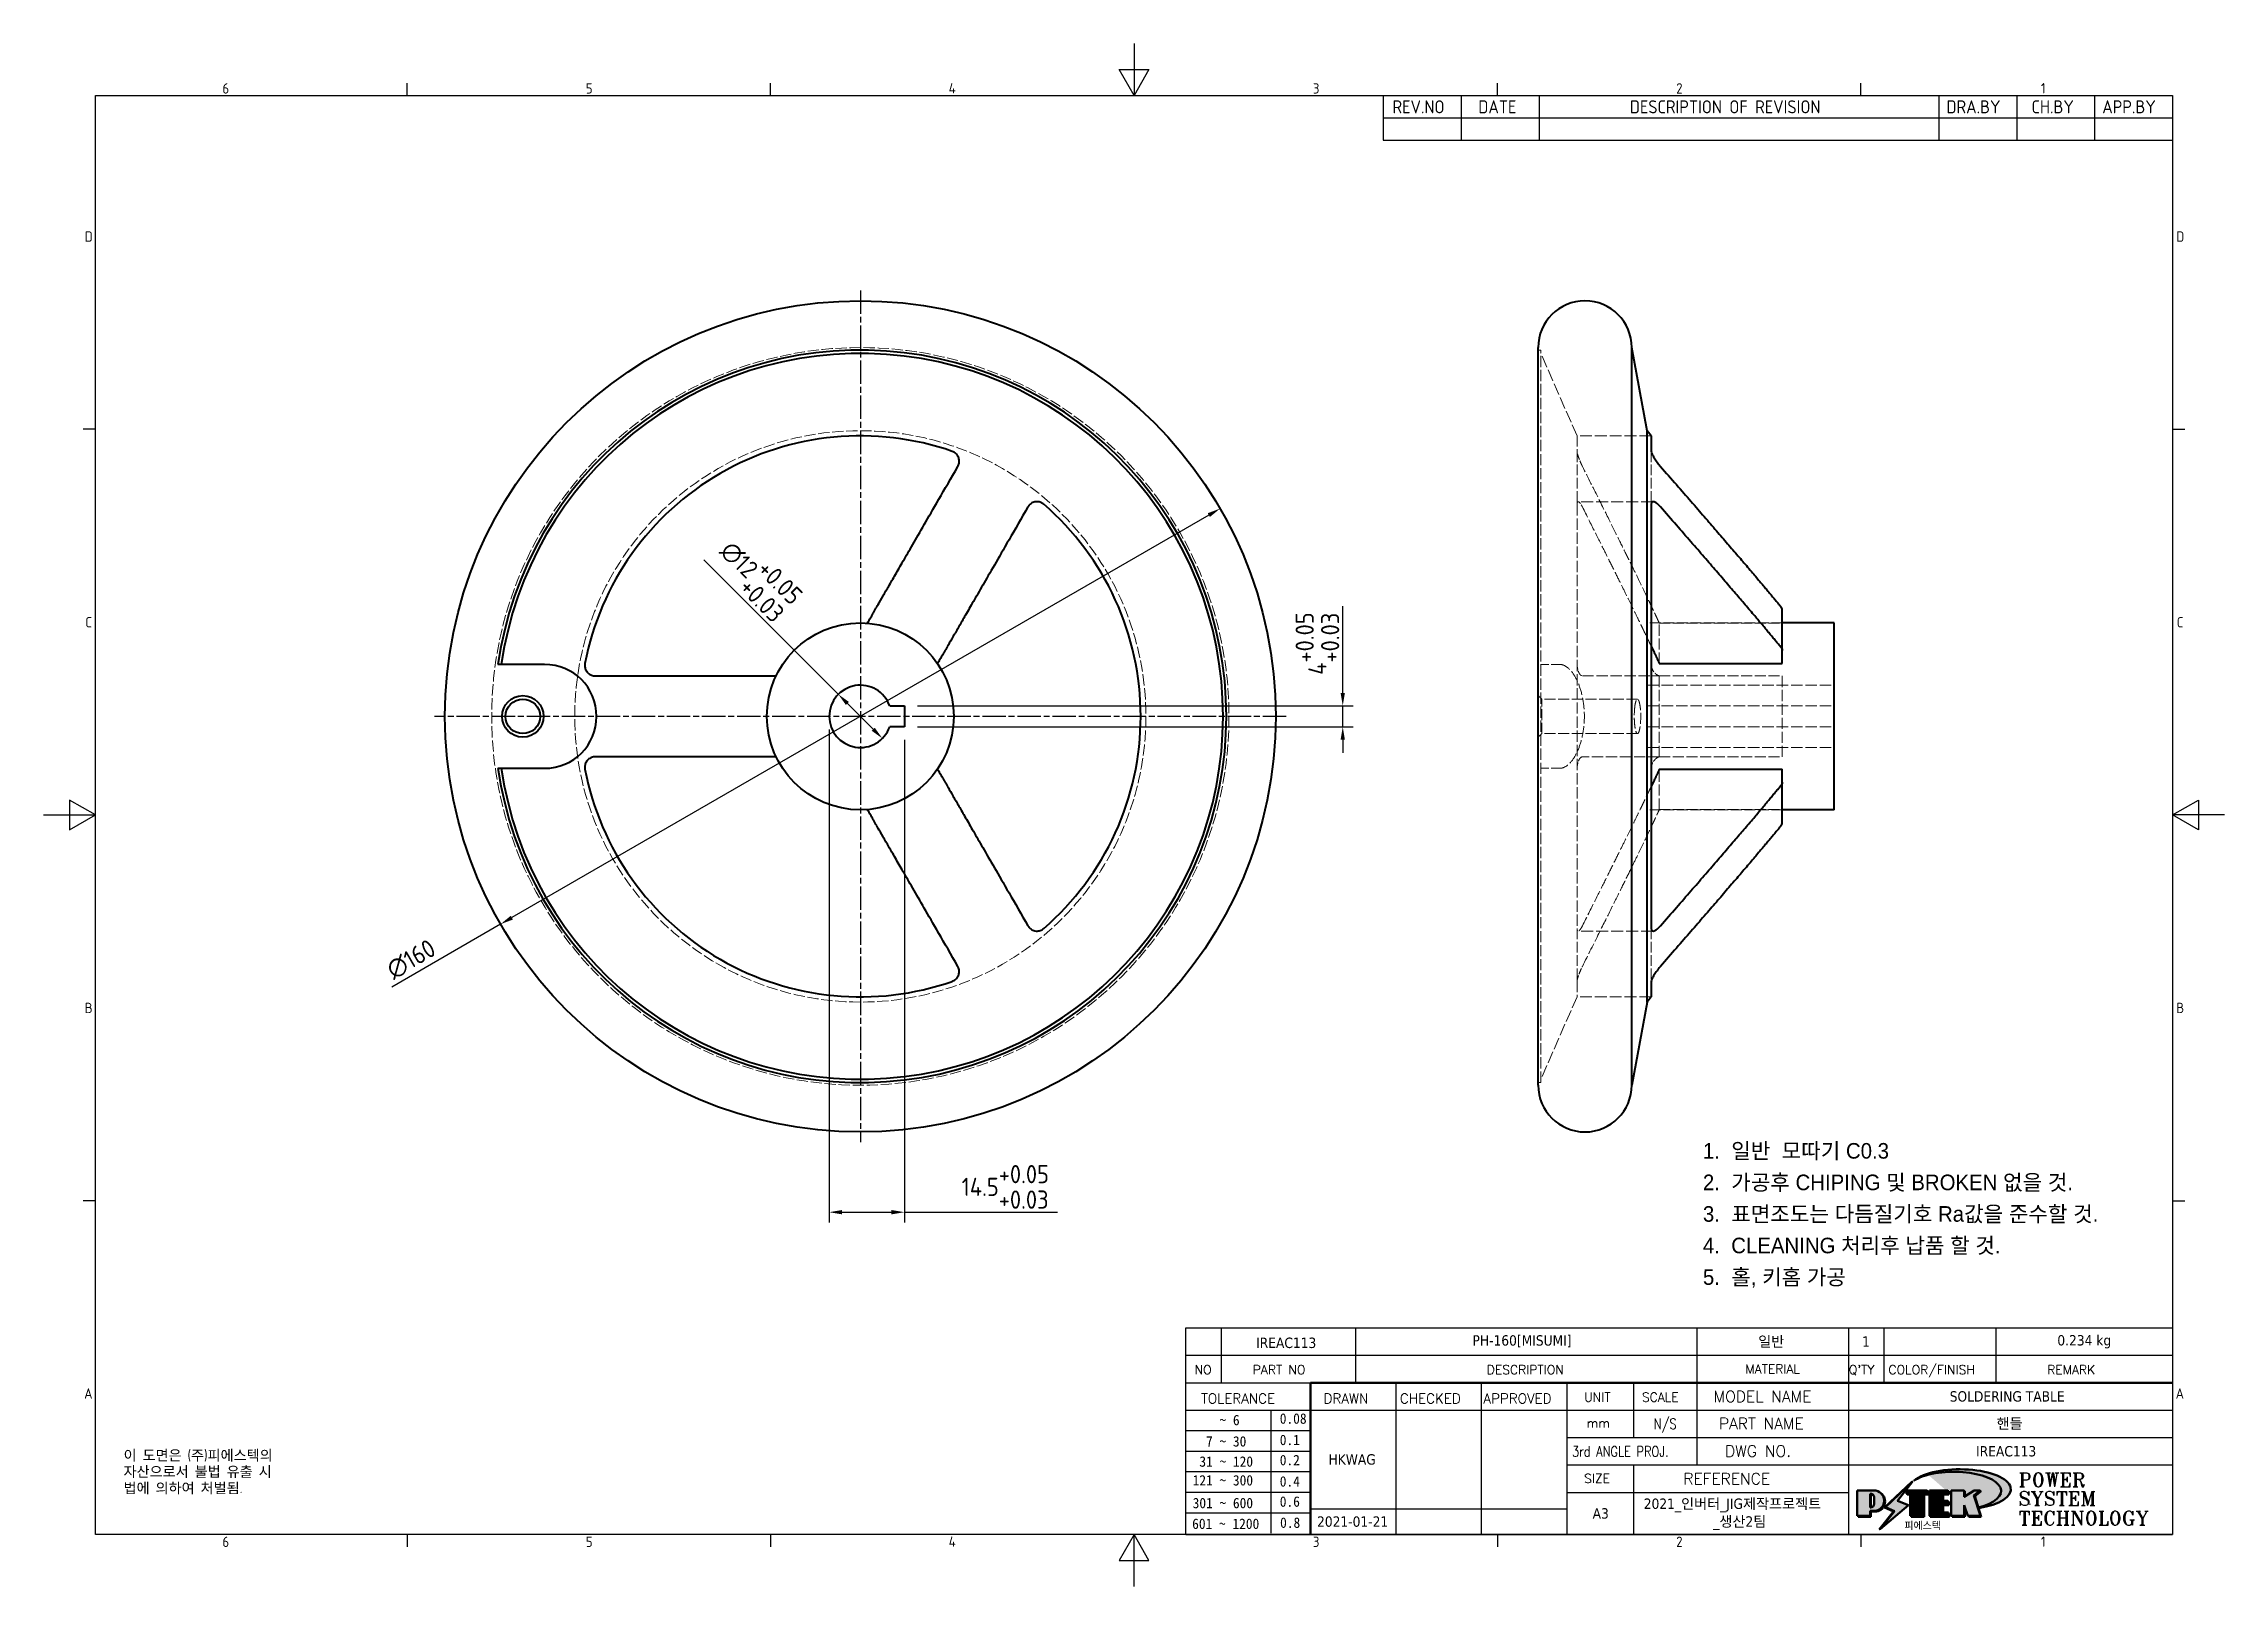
# Model space of a CAD drawing. Header units: millimetres. Extents: x 0 to 420, y 0 to 297.
import ezdxf
from ezdxf.enums import TextEntityAlignment as Align

# ---------------------------------------------------------------- set-up
doc = ezdxf.new("R2010")
doc.units = ezdxf.units.MM
doc.linetypes.add('CHAIN', pattern=[0.35429999999999995, 0.2362, -0.0295, 0.0591, -0.0295])
doc.linetypes.add('DASHED', pattern=[0.2067, 0.1654, -0.0413])
doc.layers.get('0').update_dxf_attribs({"color": 3, "lineweight": 25})
for name, color, linetype, lineweight in [('가려진 것(ISO)', 2, 'DASHED', 18), ('가시적인 것(ISO)', 3, 'Continuous', 40), ('경계(ISO)', 7, 'Continuous', 25), ('기호(ISO)', 5, 'Continuous', 25), ('제목(ISO)', 5, 'Continuous', 50), ('중심 표식(ISO)', 1, 'Continuous', 25), ('치수(ISO)', 2, 'Continuous', 25), ('해치(ISO)', 7, 'Continuous', 18)]:
    doc.layers.add(name, color=color, linetype=linetype, lineweight=lineweight)
doc.styles.add('HAN_291', font='')
doc.styles.add('HAN_370', font='', dxfattribs={"width": 2})
doc.styles.add('ISO Proportional', font='arial.ttf')
doc.styles.add('ISO ProportionalPSTEK', font='isocp.shx')
doc.styles.add('RC_284', font='ROMANC.shx')
doc.styles.add('RC_287', font='ROMANC.shx')
doc.styles.add('RC_292', font='ROMANC.shx')
doc.styles.add('ROMANT_294', font='romant.shx')
doc.styles.add('문자 텍스트_PSTEK_POSCO', font='isocp.shx')
doc.styles.add('치수 텍스트_PSTEK_POSCO', font='isocp.shx')
doc.styles.add('텍스트 스타일198', font='tahoma.ttf')
doc.styles.add('텍스트 스타일333', font='ROMANC.shx', dxfattribs={"width": 0.800000011920929})
doc.styles.get('HAN_291').set_extended_font_data('GulimChe')
doc.styles.get('HAN_370').set_extended_font_data('GulimChe')
doc.dimstyles.new('치수_PSTEK_POSCO', dxfattribs={"dimtxt": 3.5, "dimasz": 2.5, "dimexe": 2, "dimexo": 2.5, "dimgap": 1, "dimtad": 1, "dimrnd": 1e-08, "dimdsep": 46, "dimtxsty": '치수 텍스트_PSTEK_POSCO', "dimcen": 0.09, "dimdle": 10, "dimclrd": 7, "dimclre": 7, "dimclrt": 2, "dimadec": 1, "dimazin": 2, "dimtfac": 1, "dimtmove": 0, "dimatfit": 3, "dimfxl": 0, "dimtolj": 1, "dimlwd": -1, "dimlwe": -1, "dimarcsym": 0})

msp = doc.modelspace()

# ---------------------------------------------------------------- texts
at = {"layer": '기호(ISO)', "color": 7, "insert": (15.39462540488438, 26.22827243992431), "char_height": 2.000000029802322, "width": 51.24013826054251, "attachment_point": 1, "line_spacing_factor": 0.9442214369773865, "style": '문자 텍스트_PSTEK_POSCO'}
msp.add_mtext('{이 도면은 (주)피에스텍의\\P자산으로서 불법 유출 시 \\P법에 의하여 처벌됨.}', dxfattribs=at)

# ---------------------------------------------------------------- blocks, each defined once
blk = doc.blocks.new('경계 Default Border')
at = {"layer": '경계(ISO)'}
for p, q in [((70, 287.0000076293945), (70, 289.4000053405762)), ((140, 287.0000076293945), (140, 289.4000053405762)), ((280, 287.0000076293945), (280, 289.4000053405762)), ((350, 287.0000076293945), (350, 289.4000053405762)), ((10, 222.7499961853027), (7.599999904632568, 222.7499961853027)), ((410, 222.7499961853027), (412.400016784668, 222.7499961853027)), ((10, 74.25000190734863), (7.599999904632568, 74.25000190734863)), ((410, 74.25000190734863), (412.400016784668, 74.25000190734863)), ((70, 10), (70, 7.599999904632568)), ((140, 10), (140, 7.599999904632568)), ((280, 10), (280, 7.599999904632568)), ((350, 10), (350, 7.599999904632568))]:
    blk.add_line(p, q, dxfattribs=at)
at = {"layer": '경계(ISO)', "flags": 128}
for points in [[(210, 297.0000076293945), (210, 287.0000076293945), (207.1132469177246, 292.0000076293945), (212.8867530822754, 292.0000076293945), (210, 287.0000076293945)], [(10, 10), (10, 287.0000076293945), (410, 287.0000076293945), (410, 10), (10, 10)], [(0, 148.5000038146973), (10, 148.5000038146973), (5, 151.3867473602295), (5, 145.6132507324219), (10, 148.5000038146973)], [(420, 148.5000038146973), (410, 148.5000038146973), (415, 151.3867473602295), (415, 145.6132507324219), (410, 148.5000038146973)], [(210, 0), (210, 10), (207.1132469177246, 5), (212.8867530822754, 5), (210, 10)]]:
    blk.add_lwpolyline(points, dxfattribs=at)
at = {"layer": '경계(ISO)', "color": 2, "char_height": 2.000000029802322, "attachment_point": 7, "style": '문자 텍스트_PSTEK_POSCO'}
for s, insert in [('6', (34.42969299337596, 287.3809296778403)), ('5', (104.429692993376, 287.3809296778403)), ('4', (174.3156467487881, 287.4)), ('3', (244.4456930345745, 287.3809296778403)), ('2', (314.418492964537, 287.3809296778403)), ('1', (384.6573774223157, 287.4)), ('D', (7.918846742126641, 258.8559296629392)), ('D', (410.718846771929, 258.8559296629392)), ('C', (8.029692978474793, 184.6059296629392)), ('C', (410.8296930082771, 184.6059296629392)), ('B', (7.918846742126641, 110.3559296629392)), ('B', (410.718846771929, 110.3559296629392)), ('A', (7.809600509898342, 36.12023240455892)), ('A', (410.6096005397006, 36.12023240455892)), ('6', (34.42969299337596, 7.580929648038)), ('5', (104.429692993376, 7.580929648038)), ('4', (174.3156467487881, 7.599999970197677)), ('3', (244.4456930345745, 7.580929648038)), ('2', (314.418492964537, 7.580929648038)), ('1', (384.6573774223157, 7.599999970197677))]:
    blk.add_mtext(s, dxfattribs=dict(at, insert=insert))
blk = doc.blocks.new('제목 블록 PSTEK')
for color, points in [(252, [(317.2195697678507, 17.0593801673321), (322.0326348870767, 21.62682475217465), (322.2781991042243, 21.94392121864296), (317.0471853425802, 16.97985676345368), (318.7512090904202, 16.1899260703855), (316.0018030350395, 12.71868385740789), (316.3356552234328, 13.00206718743325), (318.9235935156908, 16.2694494742633)]), (5, [(321.6183518841322, 17.4193704504104), (319.5281351041078, 18.24969419629727), (322.4505835294948, 22.02344462252142), (317.2195697678507, 17.0593801673321), (318.9235935156908, 16.2694494742633), (316.1741874603099, 12.79820726128571)]), (1, [(324.4839107253602, 19.60711530335299), (325.2419748254881, 19.60711530335299), (325.2419748254881, 20.25857663940324), (321.2266040451076, 20.25857663940324), (321.2266040451076, 19.60711530335299), (321.9846681452406, 19.60711530335299), (321.9846681452406, 15.3430047401139), (324.4839107253602, 15.3430047401139)]), (252, [(321.9846681452406, 19.60711530335299), (321.4042753185749, 19.60711530335299), (321.4042753185749, 19.45905590879572), (321.9846681452406, 19.45905590879572)]), (252, [(324.6615819988275, 19.45905590879572), (325.4196460989604, 19.45905590879572), (325.4196460989604, 20.11051724484596), (325.2419748254881, 20.11051724484596), (325.2419748254881, 19.60711530335299), (324.4839107253602, 19.60711530335299), (324.4839107253602, 15.3430047401139), (322.1623394187076, 15.3430047401139), (322.1623394187076, 15.19494534555726), (324.6615819988275, 15.19494534555726)]), (1, [(329.2277337269622, 20.25857663940324), (325.65654113025, 20.25857663940324), (325.65654113025, 15.3430047401139), (329.3580259941756, 15.3430047401139), (329.3580259941756, 15.9944660761648), (328.1137701654877, 15.9944660761648), (328.1137701654877, 17.56360607323003), (329.2277337269622, 17.56360607323003), (329.2277337269622, 18.25543873810179), (328.1137701654877, 18.25543873810179), (328.1137701654877, 19.60711530335299), (329.2277337269622, 19.60711530335299)]), (252, [(328.2914414389548, 19.45905590879572), (329.4054050004294, 19.45905590879572), (329.4054050004294, 20.11051724484596), (329.2277337269622, 20.11051724484596), (329.2277337269622, 19.60711530335299), (328.1137701654877, 19.60711530335299), (328.1137701654877, 18.25543873810179), (328.2914414389548, 18.25543873810179)]), (252, [(328.2914414389548, 17.41554667867274), (329.4054050004294, 17.41554667867274), (329.4054050004294, 18.10737934354514), (329.2277337269622, 18.10737934354514), (329.2277337269622, 17.56360607323003), (328.1137701654877, 17.56360607323003), (328.1137701654877, 15.9944660761648), (328.2914414389548, 15.9944660761648)]), (1, [(332.3312149849806, 20.25857663940324), (329.8592894925411, 20.25857663940324), (329.8592894925411, 15.3430047401139), (332.3312149849806, 15.3430047401139), (332.3312149849806, 17.4318630164523), (333.0701931098801, 15.3430047401139), (335.4855464857051, 15.3430047401139), (334.2514536401189, 19.30614745124769), (335.4379594596742, 20.25857663940324), (334.3071782107978, 20.25857663940324), (332.3312149849806, 18.99741471888304)]), (252, [(332.5088862584528, 16.92964231796647), (332.3312149849806, 17.43186301645164), (332.3312149849806, 15.3430047401139), (330.0369607660135, 15.3430047401139), (330.0369607660135, 15.19494534555726), (332.5088862584528, 15.19494534555726)]), (252, [(332.5088862584528, 20.1105172448466), (332.3312149849806, 20.1105172448466), (332.3312149849806, 18.99741471888368), (332.5088862584528, 19.11081371413894)]), (252, [(335.6156307331414, 20.11051724484596), (335.2535118015555, 20.11051724484596), (334.2514536401189, 19.30614745124769), (335.4855464857051, 15.3430047401139), (333.1954852176545, 15.3430047401139), (333.2478643833523, 15.19494534555726), (335.6632177591723, 15.19494534555726), (334.4291249135862, 19.15808805669106)]), (252, [(329.5356972676428, 15.8464066816075), (329.3580259941756, 15.8464066816075), (329.3580259941756, 15.3430047401139), (325.8342124037171, 15.3430047401139), (325.8342124037171, 15.19494534555726), (329.5356972676428, 15.19494534555726)])]:
    blk.add_hatch(color=color).paths.add_polyline_path(points)
h = blk.add_hatch(color=1)
edge = h.paths.add_edge_path(flags=0)
edge.add_line((314.2242174273352, 19.60711530335299), (314.2242174273352, 17.00126995915134))
edge.add_line((314.2242174273352, 17.00126995915134), (314.3485873187598, 17.00126995915134))
edge.add_arc((314.3485873187598, 17.6527312952023), 0.6514613360509371, 270, 360)
edge.add_line((315.0000486548106, 17.6527312952023), (315.0000486548106, 18.95565396730211))
edge.add_arc((314.3485873187598, 18.95565396730212), 0.6514613360508712, 0, 90)
edge.add_line((314.3485873187598, 19.60711530335299), (314.2242174273352, 19.60711530335299))
edge = h.paths.add_edge_path()
edge.add_arc((314.9847713324306, 18.28938669179658), 1.969189947606664, 269.9999999999959, 450)
edge.add_line((314.9847713324306, 20.25857663940318), (311.7664314776902, 20.25857663940324))
edge.add_line((311.7664314776902, 20.25857663940324), (311.7664314776902, 15.3430047401139))
edge.add_line((311.7664314776902, 15.3430047401139), (314.2242174273352, 15.3430047401139))
edge.add_line((314.2242174273352, 15.3430047401139), (314.2242174273352, 16.32019674418991))
edge.add_line((314.2242174273352, 16.32019674418991), (314.9847713324307, 16.32019674418991))
h = blk.add_hatch(color=252)
edge = h.paths.add_edge_path()
edge.add_arc((314.9847713324309, 18.28938669179657), 1.969189947606666, 270, 406.8278729790604)
edge.add_arc((315.1624426058984, 18.1413272972396), 1.969189947606962, -90, 53.560984836317004, ccw=False)
edge.add_line((315.1624426058984, 16.17213734963263), (314.4018887008024, 16.17213734963263))
edge.add_line((314.4018887008024, 16.17213734963263), (314.4018887008024, 15.19494534555726))
edge.add_line((314.4018887008024, 15.19494534555726), (311.9441027511573, 15.19494534555726))
edge.add_line((311.9441027511573, 15.19494534555726), (311.9441027511573, 15.3430047401139))
edge.add_line((311.9441027511573, 15.3430047401139), (314.2242174273352, 15.3430047401139))
edge.add_line((314.2242174273352, 15.3430047401139), (314.2242174273352, 16.32019674418991))
edge.add_line((314.2242174273352, 16.32019674418991), (314.9847713324309, 16.32019674418991))
h = blk.add_hatch(color=252)
edge = h.paths.add_edge_path()
edge.add_line((314.4018887008024, 19.45905590879572), (314.5262585922315, 19.45905590879572))
edge.add_arc((314.5262585922314, 18.80759457274939), 0.6514613360463194, 60.4189348879147, 90.00000000000318, ccw=False)
edge.add_arc((314.3485873187602, 18.95565396730057), 0.6514613360524251, 39.96992292766206, 90.00000000009999)
edge.add_line((314.3485873187591, 19.60711530335307), (314.2242174273352, 19.60711530335298))
edge.add_line((314.2242174273352, 19.60711530335299), (314.2242174273352, 17.00126995915134))
edge.add_line((314.2242174273352, 17.00126995915134), (314.3485873187591, 17.00126995915134))
edge.add_arc((314.3485873187568, 17.652731295233), 0.6514613360816299, 270.0000000002, 274.6930825552478)
edge.add_line((314.4018887008024, 17.0034541317032), (314.4018887008024, 19.45905590879572))
at = {"layer": '해치(ISO)', "true_color": 0x27d1fc}
h = blk.add_hatch(color=140, dxfattribs=at)
edge = h.paths.add_edge_path()
edge.add_ellipse((330.3660919371412, 20.15576403068321), major_axis=(9.100907360794343, 0), ratio=0.4069904968023172, start_angle=301.3098473703837, end_angle=507.7436900681698)
edge.add_ellipse((331.5340919371412, 20.4634168429492), major_axis=(-9.82350664112931, 0), ratio=0.3942600559756514, start_angle=111.51207141178469, end_angle=334.47025347086895, ccw=False)
edge.add_line((335.1363447531188, 16.8601935978785), (335.0955236905705, 16.99119398620872))
at = {"color": 180}
for p, q in [((182.475792979055, 11.79100474011392), (182.4757929790549, 51.56524660363496)), ((182.4757929790549, 51.56524660363496), (372.4757929537551, 51.56524660363496)), ((189.2651435055721, 51.56524660363496), (189.2651435055722, 41.00524660363494)), ((215.2152739891528, 41.00524660363494), (215.2152739891528, 51.56524660363496)), ((280.8758854511282, 51.56524660363496), (280.8758854511282, 41.00524660363494)), ((310.0881549537552, 51.56524660363496), (310.0881549537553, 41.00524660363494)), ((316.9044520275131, 51.56524660363496), (316.9044520275127, 41.00524660363494)), ((338.4566026226726, 51.56524660363496), (338.4566026226727, 41.00524660363494)), ((372.4757929537551, 51.56524660363496), (372.4757929537551, 11.79100474011389)), ((182.475792979055, 46.2852466036349), (372.4757929537551, 46.28524660363492)), ((182.475792979055, 41.00524660363493), (206.451475290024, 41.00524660363493)), ((222.9401812389276, 11.79100474011392), (222.9401812389276, 41.00524660363494)), ((239.4288871878316, 11.79100474011392), (239.4288871878316, 41.00524660363494)), ((255.9175931367356, 11.79100474011392), (255.9175931367356, 41.00524660363494)), ((268.6918866058747, 41.00524660363494), (268.6918866058747, 30.44524660363498)), ((280.8758854511282, 41.00524660363494), (280.8758854511282, 25.16524660363502)), ((310.088154953755, 41.00524660363494), (310.088154953755, 11.79100474011392)), ((182.475792979055, 35.72524660363497), (206.451475290024, 35.72524660363497)), ((198.8621818849491, 12.02524660363491), (198.8621818849491, 35.72524660363497)), ((206.451475290024, 35.72524660363497), (372.4757929537551, 35.72524660363497)), ((182.475792979055, 31.77524660363492), (206.451475290024, 31.77524660363492)), ((255.917593136736, 30.44524660363498), (372.4757929537552, 30.44524660363501)), ((182.475792979055, 27.82524660363487), (206.451475290024, 27.82524660363487)), ((182.475792979055, 23.87524660363505), (206.451475290024, 23.87524660363505)), ((255.9175931367359, 25.16524660363502), (372.4757929537552, 25.165246603635)), ((268.6918866058744, 25.16524660363502), (268.6918866058744, 11.79100474011392)), ((182.475792979055, 19.92524660363478), (206.451475290024, 19.92524660363478)), ((255.9175931367359, 19.88524660363481), (310.0881549537553, 19.88524660363481)), ((182.475792979055, 15.97524660363496), (206.451475290024, 15.97524660363496)), ((206.451475290024, 16.74100474011396), (255.9175931367359, 16.74100474011396)), ((182.475792979055, 11.79100474011392), (372.4757929537551, 11.79100474011389))]:
    blk.add_line(p, q, dxfattribs=at)
at = {"color": 7, "lineweight": 50}
for p, q in [((206.4514752900237, 11.79100474011392), (206.4514752900237, 41.00524660363494)), ((206.451475290024, 41.00524660363494), (372.4757929537551, 41.00524660363496))]:
    blk.add_line(p, q, dxfattribs=at)
at = {"color": 7}
for p, q in [((322.2781991042243, 21.94392121864296), (317.0471853425802, 16.97985676345368)), ((322.4505835294948, 22.02344462252142), (317.2195697678507, 17.0593801673321)), ((317.2195697678507, 17.0593801673321), (322.0326348870767, 21.62682475217465)), ((319.5281351041078, 18.24969419629727), (322.4505835294948, 22.02344462252142)), ((322.0326348870767, 21.62682475217465), (322.2781991042243, 21.94392121864296)), ((311.7664314776902, 20.25900474011391), (311.7664314776902, 15.34300474011391)), ((314.9847713324309, 20.25857663940324), (311.7664314776902, 20.25857663940324)), ((314.9847713324309, 20.25857663940324), (311.7664314776902, 20.25857663940324)), ((311.7664314776902, 20.25857663940324), (311.7664314776902, 15.3430047401139)), ((314.2242174273352, 17.00126995915134), (314.2242174273352, 19.60711530335299)), ((314.2242174273352, 19.60711530335299), (314.3485873187591, 19.60711530335299)), ((314.3485873187591, 19.60711530335299), (314.2242174273352, 19.60711530335299)), ((314.2242174273352, 19.60711530335299), (314.2242174273352, 17.00126995915134)), ((314.2242174273352, 17.00126995915134), (314.2242174273352, 19.60711530335299)), ((314.2242174273352, 19.60711530335299), (314.3485873187591, 19.60711530335299)), ((314.3485873187591, 17.00126995915134), (314.2242174273352, 17.00126995915134)), ((314.2242174273352, 17.00126995915134), (314.3485873187591, 17.00126995915134)), ((314.3485873187591, 17.00126995915134), (314.2242174273352, 17.00126995915134)), ((314.4018887008024, 19.45905590879572), (314.5262585922314, 19.45905590879572)), ((314.4018887008024, 17.0034541317032), (314.4018887008024, 19.45905590879572)), ((315.0000486548106, 18.95565396730275), (315.0000486548106, 17.65273129520161)), ((315.0000486548106, 18.95565396730275), (315.0000486548106, 17.65273129520161)), ((316.1741874603099, 12.79820726128571), (321.6183518841322, 17.4193704504104)), ((317.0471853425802, 16.97985676345368), (318.7512090904202, 16.1899260703855)), ((318.9235935156908, 16.2694494742633), (317.2195697678507, 17.0593801673321)), ((317.2195697678507, 17.0593801673321), (318.9235935156908, 16.2694494742633)), ((321.6183518841322, 17.4193704504104), (319.5281351041078, 18.24969419629727)), ((325.2419748254881, 20.25857663940324), (321.2266040451076, 20.25857663940324)), ((321.2266040451076, 20.25857663940324), (321.2266040451076, 19.60711530335299)), ((325.2419748254881, 20.25857663940324), (321.2266040451076, 20.25857663940324)), ((321.2266040451076, 20.25857663940324), (321.2266040451076, 19.60711530335299)), ((321.2266040451076, 19.60711530335299), (321.9846681452406, 19.60711530335299)), ((321.2266040451076, 19.60711530335299), (321.9846681452406, 19.60711530335299)), ((321.4042753185749, 19.60711530335299), (321.4042753185749, 19.45905590879572)), ((321.9846681452406, 19.60711530335299), (321.4042753185749, 19.60711530335299)), ((321.4042753185749, 19.45905590879572), (321.9846681452406, 19.45905590879572)), ((321.9846681452406, 19.60711530335299), (321.9846681452406, 15.3430047401139)), ((321.9846681452406, 19.45905590879572), (321.9846681452406, 19.60711530335299)), ((321.9846681452406, 19.60711530335299), (321.9846681452406, 15.3430047401139)), ((324.4839107253602, 19.60711530335299), (325.2419748254881, 19.60711530335299)), ((324.4839107253602, 15.3430047401139), (324.4839107253602, 19.60711530335299)), ((325.2419748254881, 19.60711530335299), (324.4839107253602, 19.60711530335299)), ((324.4839107253602, 19.60711530335299), (324.4839107253602, 15.3430047401139)), ((324.4839107253602, 19.60711530335299), (325.2419748254881, 19.60711530335299)), ((324.4839107253602, 15.3430047401139), (324.4839107253602, 19.60711530335299)), ((324.6615819988275, 19.45905590879572), (325.4196460989604, 19.45905590879572)), ((324.6615819988275, 15.19494534555726), (324.6615819988275, 19.45905590879572)), ((325.2419748254881, 19.60711530335299), (325.2419748254881, 20.25857663940324)), ((325.2419748254881, 19.60711530335299), (325.2419748254881, 20.25857663940324)), ((325.4196460989604, 20.11051724484596), (325.2419748254881, 20.11051724484596)), ((325.2419748254881, 20.11051724484596), (325.2419748254881, 19.60711530335299)), ((325.4196460989604, 19.45905590879572), (325.4196460989604, 20.11051724484596)), ((329.2277337269622, 20.25857663940324), (325.65654113025, 20.25857663940324)), ((325.65654113025, 20.25857663940324), (325.65654113025, 15.3430047401139)), ((325.65654113025, 20.25857663940324), (325.65654113025, 15.3430047401139)), ((329.2277337269622, 20.25857663940324), (325.65654113025, 20.25857663940324)), ((328.1137701654877, 18.25543873810179), (328.1137701654877, 19.60711530335299)), ((328.1137701654877, 19.60711530335299), (329.2277337269622, 19.60711530335299)), ((329.2277337269622, 19.60711530335299), (328.1137701654877, 19.60711530335299)), ((328.1137701654877, 19.60711530335299), (328.1137701654877, 18.25543873810179)), ((328.1137701654877, 18.25543873810179), (328.1137701654877, 19.60711530335299)), ((328.1137701654877, 19.60711530335299), (329.2277337269622, 19.60711530335299)), ((329.2277337269622, 18.25543873810179), (328.1137701654877, 18.25543873810179)), ((328.1137701654877, 18.25543873810179), (328.2914414389548, 18.25543873810179)), ((329.2277337269622, 18.25543873810179), (328.1137701654877, 18.25543873810179)), ((328.1137701654877, 17.56360607323003), (329.2277337269622, 17.56360607323003)), ((328.1137701654877, 15.9944660761648), (328.1137701654877, 17.56360607323003)), ((329.2277337269622, 17.56360607323003), (328.1137701654877, 17.56360607323003)), ((328.1137701654877, 17.56360607323003), (328.1137701654877, 15.9944660761648)), ((328.1137701654877, 17.56360607323003), (329.2277337269622, 17.56360607323003)), ((328.1137701654877, 15.9944660761648), (328.1137701654877, 17.56360607323003)), ((328.2914414389548, 18.25543873810179), (328.2914414389548, 19.45905590879572)), ((328.2914414389548, 19.45905590879572), (329.4054050004294, 19.45905590879572)), ((328.2914414389548, 15.9944660761648), (328.2914414389548, 17.41554667867274)), ((328.2914414389548, 17.41554667867274), (329.4054050004294, 17.41554667867274)), ((329.2277337269622, 19.60711530335299), (329.2277337269622, 20.25857663940324)), ((329.2277337269622, 19.60711530335299), (329.2277337269622, 20.25857663940324)), ((329.4054050004294, 20.11051724484596), (329.2277337269622, 20.11051724484596)), ((329.2277337269622, 20.11051724484596), (329.2277337269622, 19.60711530335299)), ((329.2277337269622, 17.56360607323003), (329.2277337269622, 18.25543873810179)), ((329.2277337269622, 17.56360607323003), (329.2277337269622, 18.25543873810179)), ((329.4054050004294, 18.10737934354514), (329.2277337269622, 18.10737934354514)), ((329.2277337269622, 18.10737934354514), (329.2277337269622, 17.56360607323003)), ((329.4054050004294, 19.45905590879572), (329.4054050004294, 20.11051724484596)), ((329.4054050004294, 17.41554667867274), (329.4054050004294, 18.10737934354514)), ((332.3312149849806, 20.25857663940324), (329.8592894925411, 20.25857663940324)), ((329.8592894925411, 20.25857663940324), (329.8592894925411, 15.3430047401139)), ((329.8592894925411, 20.25857663940324), (329.8592894925411, 15.3430047401139)), ((332.3312149849806, 20.25857663940324), (329.8592894925411, 20.25857663940324)), ((334.3071782107978, 20.25857663940324), (332.3312149849806, 18.99741471888304)), ((332.3312149849806, 18.99741471888304), (332.3312149849806, 20.25857663940324)), ((334.3071782107978, 20.25857663940324), (332.3312149849806, 18.99741471888304)), ((332.3312149849806, 18.99741471888304), (332.3312149849806, 20.25857663940324)), ((332.5088862584528, 20.1105172448466), (332.3312149849806, 20.1105172448466)), ((332.3312149849806, 20.1105172448466), (332.3312149849806, 18.99741471888368)), ((332.3312149849806, 18.99741471888368), (332.5088862584528, 19.11081371413894)), ((332.3312149849806, 17.4318630164523), (333.0701931098801, 15.3430047401139)), ((332.3312149849806, 15.3430047401139), (332.3312149849806, 17.4318630164523)), ((332.5088862584528, 16.92964231796647), (332.3312149849806, 17.43186301645164)), ((332.3312149849806, 17.43186301645164), (332.3312149849806, 15.3430047401139)), ((332.3312149849806, 17.4318630164523), (333.0701931098801, 15.3430047401139)), ((332.3312149849806, 15.3430047401139), (332.3312149849806, 17.4318630164523)), ((332.5088862584528, 19.11081371413894), (332.5088862584528, 20.1105172448466)), ((332.5088862584528, 15.19494534555726), (332.5088862584528, 16.92964231796647)), ((334.2514536401189, 19.30614745124769), (335.4379594596742, 20.25857663940324)), ((334.2514536401189, 19.30614745124769), (335.4379594596742, 20.25857663940324)), ((335.2535118015555, 20.11051724484596), (334.2514536401189, 19.30614745124769)), ((335.4855464857051, 15.3430047401139), (334.2514536401189, 19.30614745124769)), ((334.2514536401189, 19.30614745124769), (335.4855464857051, 15.3430047401139)), ((335.4855464857051, 15.3430047401139), (334.2514536401189, 19.30614745124769)), ((335.4379594596742, 20.25857663940324), (334.3071782107978, 20.25857663940324)), ((335.4379594596742, 20.25857663940324), (334.3071782107978, 20.25857663940324)), ((334.4291249135862, 19.15808805669104), (335.6156307331414, 20.11051724484596)), ((335.6632177591723, 15.19494534555726), (334.4291249135862, 19.15808805669104)), ((335.6156307331414, 20.11051724484596), (335.2535118015555, 20.11051724484596)), ((345.0447381189468, 17.50375595811051), (344.9867755289346, 17.689895936919)), ((311.7664314776902, 15.3430047401139), (314.2242174273352, 15.3430047401139)), ((311.7664314776902, 15.3430047401139), (314.2242174273352, 15.3430047401139)), ((314.2242174273352, 15.3430047401139), (311.9441027511573, 15.3430047401139)), ((311.9441027511573, 15.3430047401139), (311.9441027511573, 15.19494534555726)), ((311.9441027511573, 15.19494534555726), (314.4018887008024, 15.19494534555726)), ((314.2242174273352, 16.32019674418991), (314.9847713324309, 16.32019674418991)), ((314.2242174273352, 15.3430047401139), (314.2242174273352, 16.32019674418991)), ((314.9847713324309, 16.32019674418991), (314.2242174273352, 16.32019674418991)), ((314.2242174273352, 16.32019674418991), (314.2242174273352, 15.3430047401139)), ((314.2242174273352, 16.32019674418991), (314.9847713324309, 16.32019674418991)), ((314.2242174273352, 15.3430047401139), (314.2242174273352, 16.32019674418991)), ((314.4018887008024, 16.17213734963263), (315.162442605898, 16.17213734963263)), ((314.4018887008024, 15.19494534555726), (314.4018887008024, 16.17213734963263)), ((318.7512090904202, 16.1899260703855), (316.0018030350395, 12.71868385740789)), ((316.0018030350395, 12.71868385740789), (316.3356552234328, 13.00206718743325)), ((318.9235935156908, 16.2694494742633), (316.1741874603099, 12.79820726128571)), ((316.3356552234328, 13.00206718743325), (318.9235935156908, 16.2694494742633)), ((321.9846681452406, 15.3430047401139), (324.4839107253602, 15.3430047401139)), ((321.9846681452406, 15.3430047401139), (324.4839107253602, 15.3430047401139)), ((324.4839107253602, 15.3430047401139), (322.1623394187076, 15.3430047401139)), ((322.1623394187076, 15.3430047401139), (322.1623394187076, 15.19494534555726)), ((322.1623394187076, 15.19494534555726), (324.6615819988275, 15.19494534555726)), ((325.65654113025, 15.3430047401139), (329.3580259941756, 15.3430047401139)), ((325.65654113025, 15.3430047401139), (329.3580259941756, 15.3430047401139)), ((329.3580259941756, 15.3430047401139), (325.8342124037171, 15.3430047401139)), ((325.8342124037171, 15.3430047401139), (325.8342124037171, 15.19494534555726)), ((325.8342124037171, 15.19494534555726), (329.5356972676428, 15.19494534555726)), ((329.3580259941756, 15.9944660761648), (328.1137701654877, 15.9944660761648)), ((328.1137701654877, 15.9944660761648), (328.2914414389548, 15.9944660761648)), ((329.3580259941756, 15.9944660761648), (328.1137701654877, 15.9944660761648)), ((329.3580259941756, 15.3430047401139), (329.3580259941756, 15.9944660761648)), ((329.3580259941756, 15.3430047401139), (329.3580259941756, 15.9944660761648)), ((329.5356972676428, 15.8464066816075), (329.3580259941756, 15.8464066816075)), ((329.3580259941756, 15.8464066816075), (329.3580259941756, 15.3430047401139)), ((329.5356972676428, 15.19494534555726), (329.5356972676428, 15.8464066816075)), ((329.8592894925411, 15.3430047401139), (332.3312149849806, 15.3430047401139)), ((329.8592894925411, 15.3430047401139), (332.3312149849806, 15.3430047401139)), ((332.3312149849806, 15.3430047401139), (330.0369607660135, 15.3430047401139)), ((330.0369607660135, 15.3430047401139), (330.0369607660135, 15.19494534555726)), ((330.0369607660135, 15.19494534555726), (332.5088862584528, 15.19494534555726)), ((333.0701931098801, 15.3430047401139), (335.4855464857051, 15.3430047401139)), ((333.0701931098801, 15.3430047401139), (335.4855464857051, 15.3430047401139)), ((335.4855464857051, 15.3430047401139), (333.1954852176545, 15.3430047401139)), ((333.1954852176545, 15.3430047401139), (333.2478643833523, 15.19494534555726)), ((333.2478643833523, 15.19494534555726), (335.6632177591723, 15.19494534555726))]:
    blk.add_line(p, q, dxfattribs=at)
at = {"color": 5}
for p, q in [((322.4505835294948, 22.02344462252142), (317.2195697678507, 17.0593801673321)), ((319.5281351041078, 18.24969419629727), (322.4505835294948, 22.02344462252142)), ((316.1741874603099, 12.79820726128571), (321.6183518841322, 17.4193704504104)), ((317.2195697678507, 17.0593801673321), (318.9235935156908, 16.2694494742633)), ((321.6183518841322, 17.4193704504104), (319.5281351041078, 18.24969419629727)), ((318.9235935156908, 16.2694494742633), (316.1741874603099, 12.79820726128571))]:
    blk.add_line(p, q, dxfattribs=at)
at = {"color": 1}
for p, q in [((314.9847713324309, 20.25857663940324), (311.7664314776902, 20.25857663940324)), ((311.7664314776902, 20.25857663940324), (311.7664314776902, 15.3430047401139)), ((314.2242174273352, 17.00126995915134), (314.2242174273352, 19.60711530335299)), ((314.2242174273352, 19.60711530335299), (314.3485873187591, 19.60711530335299)), ((314.3485873187591, 17.00126995915134), (314.2242174273352, 17.00126995915134)), ((315.0000486548106, 18.95565396730275), (315.0000486548106, 17.65273129520161)), ((325.2419748254881, 20.25857663940324), (321.2266040451076, 20.25857663940324)), ((321.2266040451076, 20.25857663940324), (321.2266040451076, 19.60711530335299)), ((321.2266040451076, 19.60711530335299), (321.9846681452406, 19.60711530335299)), ((321.9846681452406, 19.60711530335299), (321.9846681452406, 15.3430047401139)), ((324.4839107253602, 19.60711530335299), (325.2419748254881, 19.60711530335299)), ((324.4839107253602, 15.3430047401139), (324.4839107253602, 19.60711530335299)), ((325.2419748254881, 19.60711530335299), (325.2419748254881, 20.25857663940324)), ((329.2277337269622, 20.25857663940324), (325.65654113025, 20.25857663940324)), ((325.65654113025, 20.25857663940324), (325.65654113025, 15.3430047401139)), ((328.1137701654877, 18.25543873810179), (328.1137701654877, 19.60711530335299)), ((328.1137701654877, 19.60711530335299), (329.2277337269622, 19.60711530335299)), ((329.2277337269622, 18.25543873810179), (328.1137701654877, 18.25543873810179)), ((328.1137701654877, 17.56360607323003), (329.2277337269622, 17.56360607323003)), ((328.1137701654877, 15.9944660761648), (328.1137701654877, 17.56360607323003)), ((329.2277337269622, 19.60711530335299), (329.2277337269622, 20.25857663940324)), ((329.2277337269622, 17.56360607323003), (329.2277337269622, 18.25543873810179)), ((332.3312149849806, 20.25857663940324), (329.8592894925411, 20.25857663940324)), ((329.8592894925411, 20.25857663940324), (329.8592894925411, 15.3430047401139)), ((334.3071782107978, 20.25857663940324), (332.3312149849806, 18.99741471888304)), ((332.3312149849806, 18.99741471888304), (332.3312149849806, 20.25857663940324)), ((332.3312149849806, 17.4318630164523), (333.0701931098801, 15.3430047401139)), ((332.3312149849806, 15.3430047401139), (332.3312149849806, 17.4318630164523)), ((334.2514536401189, 19.30614745124769), (335.4379594596742, 20.25857663940324)), ((335.4855464857051, 15.3430047401139), (334.2514536401189, 19.30614745124769)), ((335.4379594596742, 20.25857663940324), (334.3071782107978, 20.25857663940324)), ((311.7664314776902, 15.3430047401139), (314.2242174273352, 15.3430047401139)), ((314.2242174273352, 16.32019674418991), (314.9847713324309, 16.32019674418991)), ((314.2242174273352, 15.3430047401139), (314.2242174273352, 16.32019674418991)), ((321.9846681452406, 15.3430047401139), (324.4839107253602, 15.3430047401139)), ((325.65654113025, 15.3430047401139), (329.3580259941756, 15.3430047401139)), ((329.3580259941756, 15.9944660761648), (328.1137701654877, 15.9944660761648)), ((329.3580259941756, 15.3430047401139), (329.3580259941756, 15.9944660761648)), ((329.8592894925411, 15.3430047401139), (332.3312149849806, 15.3430047401139)), ((333.0701931098801, 15.3430047401139), (335.4855464857051, 15.3430047401139))]:
    blk.add_line(p, q, dxfattribs=at)
at = {"color": 7}
for centre, radius, start, end in [((314.3485873187598, 18.95565396730211), 0.6514613360508712, 0, 90), ((314.3485873187602, 18.95565396730057), 0.6514613360524251, 39.96992292766117, 90), ((314.3485873187598, 18.95565396730212), 0.6514613360508712, 0, 90), ((314.3485873187597, 17.65273129520228), 0.6514613360509381, 270, 0), ((314.3485873187598, 17.6527312952023), 0.6514613360509381, 270, 0), ((314.3485873187568, 17.652731295233), 0.6514613360816299, 270, 274.6930825552478), ((314.5262585922314, 18.80759457274939), 0.6514613360463193, 60.41893488791137, 90), ((314.9847713324309, 18.28938669179658), 1.969189947606665, 270, 90), ((314.9847713324309, 18.28938669179658), 1.969189947606665, 270, 90), ((314.9847713324307, 18.2893866917965), 1.969189947606594, 270, 46.82787297909833), ((315.1624426058984, 18.1413272972396), 1.969189947606961, 270, 53.56098483636067)]:
    blk.add_arc(centre, radius, start, end, dxfattribs=at)
at = {"color": 1}
for centre, radius, start, end in [((314.3485873187598, 18.95565396730211), 0.6514613360508712, 0, 90), ((314.3485873187598, 17.6527312952023), 0.6514613360509381, 270, 0), ((314.9847713324309, 18.28938669179657), 1.969189947606665, 270, 90)]:
    blk.add_arc(centre, radius, start, end, dxfattribs=at)
at = {"layer": '제목(ISO)', "lineweight": 18}
blk.add_line((182.475792979055, 35.72500474011393), (182.475792979055, 11.79100474011392), dxfattribs=at)
at = {"layer": '제목(ISO)'}
for p, q in [((322.2781991042243, 21.94392121864296), (317.0471853425802, 16.97985676345368)), ((322.4505835294948, 22.02344462252142), (317.2195697678507, 17.0593801673321)), ((317.2195697678507, 17.0593801673321), (322.0326348870767, 21.62682475217465)), ((319.5281351041078, 18.24969419629727), (322.4505835294948, 22.02344462252142)), ((322.0326348870767, 21.62682475217465), (322.2781991042243, 21.94392121864296)), ((314.9847713324306, 20.25857663940324), (311.7664314776902, 20.25857663940324)), ((311.7664314776902, 20.25857663940324), (311.7664314776902, 15.3430047401139)), ((314.2242174273352, 17.00126995915134), (314.2242174273352, 19.60711530335299)), ((314.2242174273352, 19.60711530335299), (314.3485873187598, 19.60711530335299)), ((314.3485873187591, 19.60711530335299), (314.2242174273352, 19.60711530335299)), ((314.2242174273352, 19.60711530335299), (314.2242174273352, 17.00126995915134)), ((314.3485873187598, 17.00126995915134), (314.2242174273352, 17.00126995915134)), ((314.2242174273352, 17.00126995915134), (314.3485873187591, 17.00126995915134)), ((314.4018887008024, 19.45905590879572), (314.5262585922314, 19.45905590879572)), ((314.4018887008024, 17.0034541317032), (314.4018887008024, 19.45905590879572)), ((315.0000486548106, 18.95565396730211), (315.0000486548106, 17.6527312952023)), ((316.1741874603099, 12.79820726128571), (321.6183518841322, 17.4193704504104)), ((317.0471853425802, 16.97985676345368), (318.7512090904202, 16.1899260703855)), ((317.2195697678507, 17.0593801673321), (318.9235935156908, 16.2694494742633)), ((318.9235935156908, 16.2694494742633), (317.2195697678507, 17.0593801673321)), ((321.6183518841322, 17.4193704504104), (319.5281351041078, 18.24969419629727)), ((325.2419748254881, 20.25857663940324), (321.2266040451076, 20.25857663940324)), ((321.2266040451076, 20.25857663940324), (321.2266040451076, 19.60711530335299)), ((321.2266040451076, 19.60711530335299), (321.9846681452406, 19.60711530335299)), ((321.9846681452406, 19.60711530335299), (321.4042753185749, 19.60711530335299)), ((321.4042753185749, 19.60711530335299), (321.4042753185749, 19.45905590879572)), ((321.4042753185749, 19.45905590879572), (321.9846681452406, 19.45905590879572)), ((321.9846681452406, 19.60711530335299), (321.9846681452406, 15.3430047401139)), ((321.9846681452406, 19.45905590879572), (321.9846681452406, 19.60711530335299)), ((324.4839107253602, 19.60711530335299), (325.2419748254881, 19.60711530335299)), ((324.4839107253602, 15.3430047401139), (324.4839107253602, 19.60711530335299)), ((325.2419748254881, 19.60711530335299), (324.4839107253602, 19.60711530335299)), ((324.4839107253602, 19.60711530335299), (324.4839107253602, 15.3430047401139)), ((324.6615819988275, 19.45905590879572), (325.4196460989604, 19.45905590879572)), ((324.6615819988275, 15.19494534555726), (324.6615819988275, 19.45905590879572)), ((325.2419748254881, 19.60711530335299), (325.2419748254881, 20.25857663940324)), ((325.4196460989604, 20.11051724484596), (325.2419748254881, 20.11051724484596)), ((325.2419748254881, 20.11051724484596), (325.2419748254881, 19.60711530335299)), ((325.4196460989604, 19.45905590879572), (325.4196460989604, 20.11051724484596)), ((329.2277337269622, 20.25857663940324), (325.65654113025, 20.25857663940324)), ((325.65654113025, 20.25857663940324), (325.65654113025, 15.3430047401139)), ((328.1137701654877, 18.25543873810179), (328.1137701654877, 19.60711530335299)), ((328.1137701654877, 19.60711530335299), (329.2277337269622, 19.60711530335299)), ((329.2277337269622, 19.60711530335299), (328.1137701654877, 19.60711530335299)), ((328.1137701654877, 19.60711530335299), (328.1137701654877, 18.25543873810179)), ((329.2277337269622, 18.25543873810179), (328.1137701654877, 18.25543873810179)), ((328.1137701654877, 18.25543873810179), (328.2914414389548, 18.25543873810179)), ((328.1137701654877, 15.9944660761648), (328.1137701654877, 17.56360607323003)), ((328.1137701654877, 17.56360607323003), (329.2277337269622, 17.56360607323003)), ((329.2277337269622, 17.56360607323003), (328.1137701654877, 17.56360607323003)), ((328.1137701654877, 17.56360607323003), (328.1137701654877, 15.9944660761648)), ((328.2914414389548, 19.45905590879572), (329.4054050004294, 19.45905590879572)), ((328.2914414389548, 18.25543873810179), (328.2914414389548, 19.45905590879572)), ((328.2914414389548, 17.41554667867274), (329.4054050004294, 17.41554667867274)), ((328.2914414389548, 15.9944660761648), (328.2914414389548, 17.41554667867274)), ((329.2277337269622, 19.60711530335299), (329.2277337269622, 20.25857663940324)), ((329.4054050004294, 20.11051724484596), (329.2277337269622, 20.11051724484596)), ((329.2277337269622, 20.11051724484596), (329.2277337269622, 19.60711530335299)), ((329.2277337269622, 17.56360607323003), (329.2277337269622, 18.25543873810179)), ((329.4054050004294, 18.10737934354514), (329.2277337269622, 18.10737934354514)), ((329.2277337269622, 18.10737934354514), (329.2277337269622, 17.56360607323003)), ((329.4054050004294, 19.45905590879572), (329.4054050004294, 20.11051724484596)), ((329.4054050004294, 17.41554667867274), (329.4054050004294, 18.10737934354514)), ((332.3312149849806, 20.25857663940324), (329.8592894925411, 20.25857663940324)), ((329.8592894925411, 20.25857663940324), (329.8592894925411, 15.3430047401139)), ((334.3071782107978, 20.25857663940324), (332.3312149849806, 18.99741471888304)), ((332.3312149849806, 18.99741471888304), (332.3312149849806, 20.25857663940324)), ((332.5088862584528, 20.1105172448466), (332.3312149849806, 20.1105172448466)), ((332.3312149849806, 20.1105172448466), (332.3312149849806, 18.99741471888368)), ((332.3312149849806, 18.99741471888368), (332.5088862584528, 19.11081371413894)), ((332.3312149849806, 15.3430047401139), (332.3312149849806, 17.4318630164523)), ((332.3312149849806, 17.4318630164523), (333.0701931098801, 15.3430047401139)), ((332.5088862584528, 16.92964231796647), (332.3312149849806, 17.43186301645164)), ((332.3312149849806, 17.43186301645164), (332.3312149849806, 15.3430047401139)), ((332.5088862584528, 19.11081371413894), (332.5088862584528, 20.1105172448466)), ((332.5088862584528, 15.19494534555726), (332.5088862584528, 16.92964231796647)), ((334.2514536401189, 19.30614745124769), (335.4379594596742, 20.25857663940324)), ((335.2535118015555, 20.11051724484596), (334.2514536401189, 19.30614745124769)), ((335.4855464857051, 15.3430047401139), (334.2514536401189, 19.30614745124769)), ((334.2514536401189, 19.30614745124769), (335.4855464857051, 15.3430047401139)), ((335.4379594596742, 20.25857663940324), (334.3071782107978, 20.25857663940324)), ((334.4291249135862, 19.15808805669106), (335.6156307331414, 20.11051724484596)), ((335.6632177591723, 15.19494534555726), (334.4291249135862, 19.15808805669106)), ((335.6156307331414, 20.11051724484596), (335.2535118015555, 20.11051724484596)), ((311.7664314776902, 15.3430047401139), (314.2242174273352, 15.3430047401139)), ((314.2242174273352, 15.3430047401139), (311.9441027511573, 15.3430047401139)), ((311.9441027511573, 15.3430047401139), (311.9441027511573, 15.19494534555726)), ((311.9441027511573, 15.19494534555726), (314.4018887008024, 15.19494534555726)), ((314.2242174273352, 15.3430047401139), (314.2242174273352, 16.32019674418991)), ((314.2242174273352, 16.32019674418991), (314.9847713324307, 16.32019674418991)), ((314.9847713324309, 16.32019674418991), (314.2242174273352, 16.32019674418991)), ((314.2242174273352, 16.32019674418991), (314.2242174273352, 15.3430047401139)), ((314.4018887008024, 15.19494534555726), (314.4018887008024, 16.17213734963263)), ((314.4018887008024, 16.17213734963263), (315.1624426058984, 16.17213734963263)), ((318.7512090904202, 16.1899260703855), (316.0018030350395, 12.71868385740789)), ((316.0018030350395, 12.71868385740789), (316.3356552234328, 13.00206718743325)), ((318.9235935156908, 16.2694494742633), (316.1741874603099, 12.79820726128571)), ((316.3356552234328, 13.00206718743325), (318.9235935156908, 16.2694494742633)), ((321.9846681452406, 15.3430047401139), (324.4839107253602, 15.3430047401139)), ((324.4839107253602, 15.3430047401139), (322.1623394187076, 15.3430047401139)), ((322.1623394187076, 15.3430047401139), (322.1623394187076, 15.19494534555726)), ((322.1623394187076, 15.19494534555726), (324.6615819988275, 15.19494534555726)), ((325.65654113025, 15.3430047401139), (329.3580259941756, 15.3430047401139)), ((329.3580259941756, 15.3430047401139), (325.8342124037171, 15.3430047401139)), ((325.8342124037171, 15.3430047401139), (325.8342124037171, 15.19494534555726)), ((325.8342124037171, 15.19494534555726), (329.5356972676428, 15.19494534555726)), ((329.3580259941756, 15.9944660761648), (328.1137701654877, 15.9944660761648)), ((328.1137701654877, 15.9944660761648), (328.2914414389548, 15.9944660761648)), ((329.3580259941756, 15.3430047401139), (329.3580259941756, 15.9944660761648)), ((329.5356972676428, 15.8464066816075), (329.3580259941756, 15.8464066816075)), ((329.3580259941756, 15.8464066816075), (329.3580259941756, 15.3430047401139)), ((329.5356972676428, 15.19494534555726), (329.5356972676428, 15.8464066816075)), ((329.8592894925411, 15.3430047401139), (332.3312149849806, 15.3430047401139)), ((332.3312149849806, 15.3430047401139), (330.0369607660135, 15.3430047401139)), ((330.0369607660135, 15.3430047401139), (330.0369607660135, 15.19494534555726)), ((330.0369607660135, 15.19494534555726), (332.5088862584528, 15.19494534555726)), ((333.0701931098801, 15.3430047401139), (335.4855464857051, 15.3430047401139)), ((335.4855464857051, 15.3430047401139), (333.1954852176545, 15.3430047401139)), ((333.1954852176545, 15.3430047401139), (333.2478643833523, 15.19494534555726)), ((333.2478643833523, 15.19494534555726), (335.6632177591723, 15.19494534555726))]:
    blk.add_line(p, q, dxfattribs=at)
at = {"layer": '제목(ISO)', "color": 4}
blk.add_line((335.1363447531188, 16.8601935978785), (335.0955236905705, 16.99119398620872), dxfattribs=at)
at = {"layer": '제목(ISO)'}
for centre, radius, start, end in [((314.3485873187598, 18.95565396730212), 0.6514613360508712, 0, 90), ((314.3485873187602, 18.95565396730057), 0.6514613360524251, 39.96992292766117, 90), ((314.3485873187598, 17.6527312952023), 0.6514613360509371, 270, 0), ((314.3485873187568, 17.652731295233), 0.6514613360816299, 270, 274.6930825552478), ((314.5262585922314, 18.80759457274939), 0.6514613360463193, 60.41893488791137, 90), ((314.9847713324306, 18.28938669179658), 1.969189947606664, 46.82787297909431, 90), ((314.9847713324307, 18.2893866917965), 1.969189947606594, 270, 46.82787297909833), ((314.9847713324309, 18.28938669179657), 1.969189947606666, 270, 46.8278729790603), ((315.1624426058984, 18.1413272972396), 1.969189947606962, 270, 53.56098483631701)]:
    blk.add_arc(centre, radius, start, end, dxfattribs=at)
at = {"layer": '제목(ISO)', "color": 4}
for centre, major_axis, ratio, start_param, end_param in [((331.5340919371412, 20.4634168429492), (9.82350664112931, 0), 0.3942600559756514, 5.087845455444478, 8.97919982663645), ((330.3660919371412, 20.15576403068321), (9.100907360794343, 0), 0.4069904968023172, 5.258848905294775, 8.861799147915196)]:
    blk.add_ellipse(centre, major_axis=major_axis, ratio=ratio, start_param=start_param, end_param=end_param, dxfattribs=at)
at = {"color": 2}
for s, height, style, p in [('NO', 1.742399930953979, 'RC_284', (184.135398793432, 42.62317362549192)), ('PART NO', 1.742399930953979, 'RC_284', (195.3359407378685, 42.62317362549192)), ('DESCRIPTION', 1.742399930953979, 'RC_284', (240.4025565652523, 42.62317362549192)), ("Q'TY", 1.742399930953979, 'RC_284', (310.1440786515383, 42.62317362549192)), ('COLOR/FINISH', 1.742399930953979, 'RC_284', (317.7725341324144, 42.62317362549192)), ('REMARK', 1.742399930953979, 'RC_284', (348.346649953877, 42.62317362549192)), (' TOLERANCE', 1.899999976158142, 'RC_287', (184.0872874387979, 37.00893196870329)), ('DRAWN', 1.899999976158142, 'RC_287', (208.9766620976279, 37.00893196870329)), ('CHECKED', 1.899999976158142, 'RC_287', (223.6856844514997, 37.00893196870329)), ('APPROVED', 1.899999976158142, 'RC_287', (239.7795453577791, 37.00893196870329)), ('UNIT', 1.742399930953979, 'RC_284', (259.1652673287452, 37.34317362549218)), ('SCALE', 1.742399930953979, 'RC_284', (270.2934779252897, 37.34317362549218)), ('MODEL NAME', 2.178000062704086, 'RC_292', (284.096330289083, 37.25462520371384)), ('    ~ 6', 2.000000029802322, 'HAN_291', (183.7721304966814, 32.8176515608431)), ('0.08', 2.000000029802322, 'HAN_291', (200.5467345600617, 33.09873600004101)), ('PART NAME', 2.178000062704086, 'RC_292', (285.1416959765849, 32.03045329421792)), ('  7 ~ 30', 2.000000029802322, 'HAN_291', (183.7721304966814, 28.70538114822415)), ('0.1', 2.000000029802322, 'HAN_291', (200.5467345600617, 28.98646558742206)), ('mm', 1.742399930953979, 'RC_284', (259.6505418159997, 32.3543089683787)), (' 31 ~ 120', 2.000000029802322, 'HAN_291', (183.7721304966814, 24.82628181916237)), ('0.2', 2.000000029802322, 'HAN_291', (200.5467345600617, 25.10736625836028)), (' DWG NO.', 2.178000062704086, 'RC_292', (284.8124284083233, 26.75045329421772)), ('121 ~ 300', 2.000000029802322, 'HAN_291', (183.7721304966814, 21.21401206133254)), ('0.4', 2.000000029802322, 'HAN_291', (200.5467345600617, 20.99509650053045)), ('SIZE', 1.742399930953979, 'RC_284', (259.1652673287452, 21.69497768947366)), ('REFERENCE', 2.178000062704086, 'RC_292', (278.2741065029841, 21.43214925458022)), ('301 ~ 600', 2.000000029802322, 'HAN_291', (183.7721304966814, 16.83491273227077)), ('0.6', 2.000000029802322, 'HAN_291', (200.5467345600617, 17.11599717146868)), ('601 ~ 1200', 2.000000029802322, 'HAN_291', (183.6802025156883, 12.84759660881125)), ('0.8', 2.000000029802322, 'HAN_291', (200.6097246063884, 13.05732192299702))]:
    blk.add_text(s, height=height, dxfattribs=dict(at, style=style)).set_placement(p)
at = {"color": 2, "style": 'RC_284'}
blk.add_text('MATERIAL', height=1.742399930953979, dxfattribs=at).set_placement((295.4820202024417, 43.64524660363492), align=Align.MIDDLE_CENTER)
at = {"color": 7, "style": '텍스트 스타일333', "width": 0.7999999523162842}
blk.add_text('N/S', height=2.000000029802322, dxfattribs=at).set_placement((274.7838860285014, 33.08524660363496), align=Align.MIDDLE_CENTER)
at = {"color": 2, "style": '텍스트 스타일333', "width": 0.7999999523162842}
blk.add_text('3rd ANGLE PROJ.', height=2.000000029802322, dxfattribs=at).set_placement((256.8430306642954, 26.76148381654429))
at = {"color": 7, "style": 'ROMANT_294'}
for s, p in [('POWER', (342.82727231297, 20.97115304607566)), ('SYSTEM', (342.82727231297, 17.3284636719184)), ('TECHNOLOGY', (342.82727231297, 13.57194088644453))]:
    blk.add_text(s, height=2.700000107288361, dxfattribs=at).set_placement(p)
at = {"color": 7, "insert": (320.8519732224835, 14.21236326823155), "char_height": 1.400000005960464, "attachment_point": 1, "line_spacing_factor": 0.3319999873638153, "style": 'HAN_370'}
blk.add_mtext('\\fHY견고딕|b0|i0;\\H1.4000;피에스텍', dxfattribs=at)
at = {"layer": '제목(ISO)', "color": 7, "style": '텍스트 스타일198'}
for tag, p in [('질량\\P3;_001', (350.3046145979153, 48.1643332325385)), ('부품_번호_001', (195.9918501471232, 47.68004260673702)), ('설명_001', (237.6629191717278, 48.14072586369872)), ('재질_001', (292.6990642148045, 47.93323597646287)), ("3._Q'TY_001", (312.7051684940307, 47.92188863680521)), ('1._MODEL_NAME_001', (329.5717078477552, 37.36524659519486)), ('제목_001', (338.5951517695893, 32.12933155161866)), ('설계자_001', (209.9396160013646, 25.23446884679021)), ('부품_번호_001', (334.6510904003551, 26.8052465951949)), ('시트_크기_001', (260.807090429518, 14.83812566343425)), ('프로젝트_001', (270.6505342157298, 16.70493829396579)), ('작성_날짜_001', (207.7280646059359, 13.26600473167383)), ('프로젝트_002', (284.0400464855292, 13.28105905531428))]:
    blk.add_attdef(tag, p, '', height=2.000000029802322, dxfattribs=at)
for tag, p in [('4._COLOR', (327.6805273250926, 48.92524660363493)), ('점검자', (231.1845342133799, 26.23312567187446)), ('엔지니어링_승인자', (247.673240162284, 26.23312567187446)), ('점검_날짜', (231.1845342133799, 14.26600474011394)), ('엔지니어링_승인_날짜', (247.6732401622839, 14.26600474011394))]:
    blk.add_attdef(tag, text='', height=2.000000029802322, dxfattribs=at).set_placement(p, align=Align.MIDDLE_CENTER)
blk = doc.blocks.new('리비전 내역')
at = {"layer": '기호(ISO)'}
for p, q in [((258, 287.0000076293945), (410, 287.0000076293945)), ((258, 287.0000076293945), (258, 282.7200076293945)), ((273, 287.0000076293945), (273, 282.7200076293945)), ((288, 287.0000076293945), (288, 282.7200076293945)), ((365, 287.0000076293945), (365, 282.7200076293945)), ((380, 287.0000076293945), (380, 282.7200076293945)), ((395, 287.0000076293945), (395, 282.7200076293945)), ((410, 287.0000076293945), (410, 282.7200076293945)), ((258, 282.7200076293945), (410, 282.7200076293945)), ((258, 282.7200076293945), (258, 278.4400076293945)), ((273, 282.7200076293945), (273, 278.4400076293945)), ((288, 282.7200076293945), (288, 278.4400076293945)), ((365, 282.7200076293945), (365, 278.4400076293945)), ((380, 282.7200076293945), (380, 278.4400076293945)), ((395, 282.7200076293945), (395, 278.4400076293945)), ((410, 282.7200076293945), (410, 278.4400076293945)), ((258, 278.4400076293945), (410, 278.4400076293945))]:
    blk.add_line(p, q, dxfattribs=at)
at = {"layer": '기호(ISO)', "color": 2, "char_height": 2.5, "attachment_point": 7, "style": 'ISO ProportionalPSTEK'}
for s, insert in [('REV.NO', (259.7871163682308, 283.5831900503393)), ('DATE', (276.3142317728366, 283.5831900503393)), ('DESCRIPTION OF REVISION', (305.5070204333629, 283.5831900503393)), ('DRA.BY', (366.4757339553204, 283.5831900503393)), ('CH.BY', (382.8642915086117, 283.5831900503393)), ('APP.BY', (396.4777339604404, 283.5831900503393))]:
    blk.add_mtext(s, dxfattribs=dict(at, insert=insert))
blk = doc.blocks.new('*D22')
at = {"layer": 'Defpoints', "color": 0, "transparency": 16777216}
for p in [(153.0513279900983, 171.7319561353772), (161.5366093643381, 163.2466747611398)]:
    blk.add_point(p, dxfattribs=at)
at = {"layer": '치수(ISO)', "color": 7, "transparency": 16777216}
for p, q in [((153.0513279900983, 171.7319561353772), (127.181103309643, 197.6021808158248)), ((159.7688424113715, 165.014441714106), (154.8190949430649, 169.9641891824111))]:
    blk.add_line(p, q, dxfattribs=at)
for points in [[(155.1137227685593, 170.2588170079055), (154.5244671175706, 169.6695613569166), (153.0513279900983, 171.7319561353772)], [(160.0634702368658, 165.3090695396004), (159.4742145858771, 164.7198138886115), (161.5366093643381, 163.2466747611398)]]:
    blk.add_solid(points, dxfattribs=at)
at = {"layer": '치수(ISO)', "color": 2, "transparency": 16777216, "insert": (131.338669174768, 200.3455331185778), "char_height": 3.5, "attachment_point": 4, "rotation": 315.00000000000847, "style": '치수 텍스트_PSTEK_POSCO'}
blk.add_mtext('\\A1;∅12\\S+0.05^ +0.03;', dxfattribs=at)
blk = doc.blocks.new('*D23')
at = {"layer": 'Defpoints', "color": 0, "transparency": 16777216}
for p in [(151.2939686772182, 167.4893154482585), (165.7939686772182, 165.4893154482585), (151.2939686772182, 72.03117894269576)]:
    blk.add_point(p, dxfattribs=at)
at = {"layer": '치수(ISO)', "color": 7, "transparency": 16777216}
for p, q in [((151.2939686772182, 164.9893154482585), (151.2939686772182, 70.03117894269576)), ((165.7939686772182, 162.9893154482585), (165.7939686772182, 70.03117894269576)), ((153.7939686772182, 72.03117894269576), (163.2939686772182, 72.03117894269576)), ((165.7939686772182, 72.03117894269576), (195.2767710304012, 72.03117894269576))]:
    blk.add_line(p, q, dxfattribs=at)
for points in [[(153.7939686772182, 72.44784560936243), (153.7939686772182, 71.61451227602909), (151.2939686772182, 72.03117894269576)], [(163.2939686772182, 72.44784560936243), (163.2939686772182, 71.61451227602909), (165.7939686772182, 72.03117894269576)]]:
    blk.add_solid(points, dxfattribs=at)
at = {"layer": '치수(ISO)', "color": 2, "transparency": 16777216, "insert": (176.8067962835706, 76.91086497561558), "char_height": 3.5, "attachment_point": 4, "style": '치수 텍스트_PSTEK_POSCO'}
blk.add_mtext('\\A1;14.5\\S+0.05^ +0.03;', dxfattribs=at)
blk = doc.blocks.new('*D24')
at = {"layer": 'Defpoints', "color": 0, "transparency": 16777216}
for p in [(165.7939686772182, 169.4893154482585), (250.2040264883909, 169.4893154482585), (165.7939686772182, 165.4893154482585)]:
    blk.add_point(p, dxfattribs=at)
at = {"layer": '치수(ISO)', "color": 7, "transparency": 16777216}
for p, q in [((250.2040264883909, 171.9893154482585), (250.2040264883909, 188.7092901950891)), ((168.2939686772182, 169.4893154482585), (252.2040264883909, 169.4893154482585)), ((250.2040264883909, 165.4893154482585), (250.2040264883909, 169.4893154482585)), ((168.2939686772182, 165.4893154482585), (252.2040264883909, 165.4893154482585)), ((250.2040264883909, 162.9893154482585), (250.2040264883909, 160.4893154482585))]:
    blk.add_line(p, q, dxfattribs=at)
for points in [[(249.7873598217242, 171.9893154482585), (250.6206931550575, 171.9893154482585), (250.2040264883909, 169.4893154482585)], [(249.7873598217242, 162.9893154482585), (250.6206931550575, 162.9893154482585), (250.2040264883909, 165.4893154482585)]]:
    blk.add_solid(points, dxfattribs=at)
at = {"layer": '치수(ISO)', "color": 2, "transparency": 16777216, "insert": (245.324340455471, 175.4893154482585), "char_height": 3.5, "attachment_point": 4, "rotation": 90, "style": '치수 텍스트_PSTEK_POSCO'}
blk.add_mtext('\\A1;4\\S+0.05^ +0.03;', dxfattribs=at)
blk = doc.blocks.new('*D25')
at = {"layer": 'Defpoints', "color": 0, "transparency": 16777216}
for p in [(226.5760009799773, 207.4893154482517), (88.01193637445921, 127.4893154482654)]:
    blk.add_point(p, dxfattribs=at)
at = {"layer": '치수(ISO)', "color": 7, "transparency": 16777216}
for p, q in [((224.410937470516, 206.2393154482519), (90.17699988392039, 128.7393154482653)), ((88.01193637445921, 127.4893154482654), (67.03993550041821, 115.3811250981957))]:
    blk.add_line(p, q, dxfattribs=at)
for points in [[(224.2026041371828, 206.6001593664954), (224.6192708038494, 205.8784715300083), (226.5760009799773, 207.4893154482517)], [(89.96866655058713, 129.1001593665088), (90.38533321725373, 128.3784715300217), (88.01193637445921, 127.4893154482654)]]:
    blk.add_solid(points, dxfattribs=at)
at = {"layer": '치수(ISO)', "color": 2, "transparency": 16777216, "insert": (66.53096090420298, 118.2626949586028), "char_height": 3.5, "attachment_point": 4, "rotation": 29.99999999999429, "style": '치수 텍스트_PSTEK_POSCO'}
blk.add_mtext('\\A1;∅160', dxfattribs=at)
blk = doc.blocks.new('주석-가공')
at = {"layer": '기호(ISO)', "color": 2, "insert": (-40.77821254730225, 13.83284647017717), "char_height": 3.00000011920929, "width": 95.52514842335798, "attachment_point": 1, "line_spacing_factor": 1.2146075963974, "style": 'ISO Proportional'}
blk.add_mtext('\\f굴림|b0|i0;\\H3.0000;1.  일반  모따기 C0.3\\P2.  가공후 CHIPING 및 BROKEN 없을 것.\\P3.  표면조도는 다듬질기호 Ra값을 준수할 것.\\P4.  CLEANING 처리후 납품 할 것.\\P5.  홀, 키홈 가공', dxfattribs=at)

# ---------------------------------------------------------------- dimensions: what is measured, and where the dimension line sits
at = {"layer": '치수(ISO)', "color": 7}
for p1, p2, override, picture, middle in [((226.5760009799773, 207.4893154482517), (88.01193637445921, 127.4893154482654), {"dimdec": 2, "dimlfac": 1, "dimtp": 0, "dimtm": -0, "dimtdec": 2, "dimatfit": 2}, '*D25', (71.69601538785173, 118.069314074573)), ((161.5366093643381, 163.2466747611398), (153.0513279900983, 171.7319561353772), {"dimgap": 1, "dimdec": 2, "dimlfac": 0.999999999999999, "dimtol": 1, "dimlim": 0, "dimtp": 0.05000000000000001, "dimtm": -0.03000000003, "dimtdec": 2, "dimatfit": 2}, '*D22', (133.8172915227361, 190.9659926027338))]:
    dim = msp.add_diameter_dim_2p(p1=p1, p2=p2, dimstyle='치수_PSTEK_POSCO', override=override, dxfattribs=at)
    dim.commit()
    dim.dimension.update_dxf_attribs({"geometry": picture, "text_midpoint": middle, "dimtype": 163})
for base, p2, angle, override, picture, middle in [((250.2040264883909, 169.4893154482585), (165.7939686772182, 169.4893154482585), 90, {"dimgap": 1, "dimdec": 2, "dimtol": 1, "dimlim": 0, "dimtp": 0.05000000000000001, "dimtm": -0.03000000003, "dimtdec": 2, "dimtofl": 1, "dimatfit": 1}, '*D24', (250.2040264883908, 181.5993028216738)), ((151.2939686772182, 72.03117894269576), (151.2939686772182, 167.4893154482585), 180, {"dimgap": 1, "dimdec": 2, "dimtol": 1, "dimlim": 0, "dimtp": 0.05000000000000001, "dimtm": -0.03000000003, "dimtdec": 2, "dimtofl": 0, "dimatfit": 2}, '*D23', (185.5417836569859, 72.03117894269576))]:
    dim = msp.add_linear_dim(base=base, p1=(165.7939686772182, 165.4893154482585), p2=p2, angle=angle, dimstyle='치수_PSTEK_POSCO', override=override, dxfattribs=at)
    dim.commit()
    dim.dimension.update_dxf_attribs({"geometry": picture, "text_midpoint": middle, "dimtype": 160})

# ---------------------------------------------------------------- linework, layer by layer
at = {"layer": '가려진 것(ISO)', "ltscale": 0.9522482752799988}
for p, q in [((288.3482888989551, 237.9893154482585), (287.8482888989551, 237.9893154482585)), ((288.3482888989551, 96.98931544825851), (287.8482888989551, 96.98931544825851))]:
    msp.add_line(p, q, dxfattribs=at)
at = {"layer": '가려진 것(ISO)', "ltscale": 13.06726360321045}
msp.add_line((288.3482888989551, 96.98931544825851), (288.3482888989551, 237.9893154482585), dxfattribs=at)
at = {"layer": '가려진 것(ISO)', "ltscale": 13.97463321685791}
for p, q in [((295.3282888985911, 221.4893154480984), (288.3482888984441, 237.3529518116337)), ((295.3282888985911, 113.4893154484186), (288.3482888984441, 97.62567908488333))]:
    msp.add_line(p, q, dxfattribs=at)
at = {"layer": '가려진 것(ISO)', "ltscale": 12.46961498260498}
for p, q in [((295.3282888989551, 221.4893154482585), (295.3282888989604, 218.5031391069848)), ((295.3282888989604, 116.4754917895322), (295.3282888989551, 113.4893154482585))]:
    msp.add_line(p, q, dxfattribs=at)
at = {"layer": '가려진 것(ISO)', "ltscale": 13.82168006896973}
for p, q in [((309.612994781308, 221.4893154482585), (295.3282888989551, 221.4893154482585)), ((309.612994781308, 113.4893154482585), (295.3282888989551, 113.4893154482585))]:
    msp.add_line(p, q, dxfattribs=at)
at = {"layer": '가려진 것(ISO)', "ltscale": 12.37548065185547}
for p, q in [((295.3282888989498, 218.5031391069849), (295.3282888989446, 208.3322093716149)), ((309.6129947813027, 218.5031391069849), (309.6129947812975, 208.3322093716149)), ((295.3282888989446, 126.6464215249021), (295.3282888989498, 116.4754917895322)), ((309.6129947812975, 126.6464215249021), (309.6129947813027, 116.4754917895322))]:
    msp.add_line(p, q, dxfattribs=at)
at = {"layer": '가려진 것(ISO)', "ltscale": 13.18097305297852}
msp.add_line((295.3282888989655, 208.3322093716149), (295.3282888989656, 126.6464215249022), dxfattribs=at)
at = {"layer": '가려진 것(ISO)', "ltscale": 13.96975612640381}
for p, q in [((309.9734074287217, 208.8195095966757), (295.5356647910504, 208.8195095966757)), ((309.9734074287216, 126.1591212998412), (295.5356647910504, 126.1591212998412))]:
    msp.add_line(p, q, dxfattribs=at)
at = {"layer": '가려진 것(ISO)', "ltscale": 12.57861614227295}
for p, q in [((334.8482888989551, 185.4893154482585), (308.8482888989551, 185.4893154482585)), ((334.8482888989551, 149.4893154482585), (308.8482888989551, 149.4893154482585))]:
    msp.add_line(p, q, dxfattribs=at)
at = {"layer": '가려진 것(ISO)', "ltscale": 12.99948883056641}
for p, q in [((311.1682888989595, 177.6434466276249), (311.1682888989555, 185.4376752616849)), ((311.1682888989503, 159.6950868141986), (311.1682888989503, 175.2835440823185)), ((334.8482888989503, 159.6950868141986), (334.8482888989503, 175.2835440823185)), ((311.1682888989555, 149.5409556348321), (311.1682888989595, 157.3351842688921))]:
    msp.add_line(p, q, dxfattribs=at)
at = {"layer": '가려진 것(ISO)', "ltscale": 12.72912979125977}
for p, q in [((311.1682888989555, 185.4376752616849), (334.8482888989555, 185.4376752616849)), ((311.1682888989503, 175.2835440823185), (334.8482888989503, 175.2835440823185)), ((311.1682888989503, 159.6950868141986), (334.8482888989503, 159.6950868141986)), ((311.1682888989555, 149.5409556348321), (334.8482888989555, 149.5409556348321))]:
    msp.add_line(p, q, dxfattribs=at)
at = {"layer": '가려진 것(ISO)', "ltscale": 9.986870765686035}
for p, q in [((291.9768613452283, 177.4893154482585), (287.8482888989371, 177.4893154482585)), ((291.9768613452283, 157.4893154482585), (287.8482888989371, 157.4893154482585))]:
    msp.add_line(p, q, dxfattribs=at)
at = {"layer": '가려진 것(ISO)', "ltscale": 13.39734268188477}
for p, q in [((308.8482888989551, 173.4893154482585), (344.8482888989551, 173.4893154482585)), ((308.8482888989576, 169.4893154482585), (344.8482888989576, 169.4893154482585)), ((308.8482888989576, 165.4893154482585), (344.8482888989576, 165.4893154482585)), ((308.8482888989551, 161.4893154482585), (344.8482888989551, 161.4893154482585))]:
    msp.add_line(p, q, dxfattribs=at)
at = {"layer": '가려진 것(ISO)', "ltscale": 1.822152733802795}
for p, q in [((288.5247888989341, 170.8128154482568), (287.8482888989358, 171.4893154482585)), ((288.5247888989341, 164.1658154482602), (287.8482888989358, 163.4893154482585))]:
    msp.add_line(p, q, dxfattribs=at)
at = {"layer": '가려진 것(ISO)', "ltscale": 12.62830543518066}
msp.add_line((288.5247888989358, 164.1658154482585), (288.5247888989358, 170.8128154482585), dxfattribs=at)
at = {"layer": '가려진 것(ISO)', "ltscale": 12.73935985565186}
for p, q in [((306.9573680686099, 170.8128154482585), (288.5247888989358, 170.8128154482585)), ((306.9573680686099, 164.1658154482585), (288.5247888989358, 164.1658154482585))]:
    msp.add_line(p, q, dxfattribs=at)
at = {"layer": '가려진 것(ISO)', "ltscale": 13.08018207550049}
msp.add_circle((157.2939686772182, 167.4893154482585), 71, dxfattribs=at)
at = {"layer": '가려진 것(ISO)', "ltscale": 13.06147193908691}
msp.add_circle((157.2939686772182, 167.4893154482585), 55, dxfattribs=at)
at = {"layer": '가려진 것(ISO)', "ltscale": 7.041836261749268}
for points, knots in [([(296.3576015058941, 215.613738230607), (296.3128910664766, 215.7027580907198), (296.268410030321, 215.7942570683147), (296.2252182386417, 215.885685116094), (296.1138898794117, 216.1213441186752), (295.9945569736125, 216.3925122590727), (295.7731723159632, 216.9375156191293), (295.6710996309403, 217.2113395672638), (295.5121003538625, 217.6790633364167), (295.443449872091, 217.9051269957437), (295.3515377418516, 218.2741644924661), (295.328288898526, 218.4170212986991), (295.3282888985259, 218.5031391069848)], [1.229715420058386, 1.229715420058386, 1.229715420058386, 1.229715420058386, 1.261888986348128, 1.261888986348128, 1.261888986348128, 1.344817482859662, 1.344817482859662, 1.427745979371196, 1.427745979371196, 1.506527983003769, 1.506527983003769, 1.585309986636343, 1.585309986636343, 1.585309986636343, 1.585309986636343]), ([(295.3282888985311, 208.3322093716149), (295.328288898531, 208.5039980718921), (295.3515377418566, 208.6438594868017), (295.4434498720956, 208.8088206363298), (295.512100353867, 208.8340740837415), (295.6710996309447, 208.7869856663671), (295.7731723159674, 208.7068274045461), (295.9945569736166, 208.4464304489208), (296.1138898794158, 208.2662906825333), (296.2684100303251, 207.9920347874647), (296.3128910664806, 207.9085294566674), (296.3576015058982, 207.819509596547)], [0.3234210002882189, 0.3234210002882189, 0.3234210002882189, 0.3234210002882189, 0.4022030039207913, 0.4022030039207913, 0.4809850075533637, 0.4809850075533637, 0.5639135040648955, 0.5639135040648955, 0.6468420005764273, 0.6468420005764273, 0.6790155668661688, 0.6790155668661688, 0.6790155668661688, 0.6790155668661688]), ([(295.3282888985049, 177.6602451836285), (295.3282888985049, 177.4023386750655), (295.3515377418305, 177.1196204539229), (295.4434498720698, 176.5856218076724), (295.5121003538413, 176.3343047009337), (295.6710996309192, 175.9136693491551), (295.773172315942, 175.7200036628416), (295.9945569735914, 175.4353972584104), (296.1138898793908, 175.3443688844004), (296.2684100303003, 175.2915377291084), (296.3128910664558, 175.2835440823108), (296.3576015058734, 175.2835440823185)], [0.3234210002882099, 0.3234210002882099, 0.3234210002882099, 0.3234210002882099, 0.402203003920783, 0.402203003920783, 0.4809850075533561, 0.4809850075533561, 0.5639135040648897, 0.5639135040648897, 0.6468420005764233, 0.6468420005764233, 0.679015566866165, 0.679015566866165, 0.679015566866165, 0.679015566866165]), ([(296.3576015058734, 159.6950868141986), (296.3128910664558, 159.6950868142062), (296.2684100303002, 159.6870931674087), (296.2252182386208, 159.6723256937806), (296.1138898793907, 159.6342620121167), (295.9945569735914, 159.5432336381066), (295.773172315942, 159.2586272336754), (295.6710996309191, 159.064961547362), (295.5121003538412, 158.6443261955833), (295.4434498720697, 158.3930090888447), (295.3515377418304, 157.8590104425942), (295.3282888985049, 157.5762922214516), (295.3282888985049, 157.3183857128886)], [1.229715420058377, 1.229715420058377, 1.229715420058377, 1.229715420058377, 1.261888986348128, 1.261888986348128, 1.261888986348128, 1.344817482859663, 1.344817482859663, 1.427745979371197, 1.427745979371197, 1.506527983003771, 1.506527983003771, 1.585309986636345, 1.585309986636345, 1.585309986636345, 1.585309986636345]), ([(296.3576015058982, 127.15912129997), (296.3128910664806, 127.0701014398496), (296.2684100303251, 126.9865961090522), (296.2252182386457, 126.9099355349009), (296.1138898794158, 126.7123402139836), (295.9945569736165, 126.5322004475961), (295.7731723159674, 126.2718034919708), (295.6710996309447, 126.1916452301498), (295.512100353867, 126.1445568127754), (295.4434498720956, 126.1698102601871), (295.3515377418565, 126.3347714097152), (295.328288898531, 126.4746328246248), (295.3282888985311, 126.6464215249021)], [1.229715420058378, 1.229715420058378, 1.229715420058378, 1.229715420058378, 1.261888986348128, 1.261888986348128, 1.261888986348128, 1.344817482859662, 1.344817482859662, 1.427745979371194, 1.427745979371194, 1.506527983003769, 1.506527983003769, 1.585309986636342, 1.585309986636342, 1.585309986636342, 1.585309986636342]), ([(295.3282888985259, 116.4754917895322), (295.328288898526, 116.5616095978179), (295.3515377418516, 116.7044664040509), (295.443449872091, 117.0735039007733), (295.5121003538625, 117.2995675601003), (295.6710996309403, 117.7672913292533), (295.7731723159632, 118.0411152773877), (295.9945569736125, 118.5861186374443), (296.1138898794117, 118.8572867778418), (296.268410030321, 119.1843738282024), (296.3128910664766, 119.2758728057973), (296.3576015058941, 119.36489266591)], [0.32342100028821, 0.32342100028821, 0.32342100028821, 0.32342100028821, 0.4022030039207841, 0.4022030039207841, 0.4809850075533582, 0.4809850075533582, 0.5639135040648922, 0.5639135040648922, 0.6468420005764262, 0.6468420005764262, 0.6790155668661662, 0.6790155668661662, 0.6790155668661662, 0.6790155668661662])]:
    msp.add_open_spline(points, degree=3, knots=knots, dxfattribs=at)
at = {"layer": '가려진 것(ISO)', "ltscale": 13.08446788787842}
for points, weights in [([(311.1682888990607, 185.4376752614553), (307.597359451053, 193.2350344414183), (296.3576015058932, 215.6137382306088)], [3.098778157115762, 2.357140831343103, 1.344390735483915]), ([(296.3576015058734, 175.2835440823185), (307.5973594508944, 175.2835440823185), (311.1682888989287, 175.2835440823185)], [1.344390735483962, 2.357140831319493, 3.098778157081156]), ([(311.1682888990554, 159.6950868141986), (307.5973594510439, 159.6950868141986), (296.3576015058734, 159.6950868141986)], [3.098778157115752, 2.357140831343114, 1.344390735483963]), ([(296.3576015058941, 119.36489266591), (307.5973594509036, 141.7435964548011), (311.1682888989339, 149.5409556347849)], [1.344390735483961, 2.357140831319488, 3.09877815708115])]:
    msp.add_rational_spline(points, weights, degree=2, dxfattribs=at)
at = {"layer": '가려진 것(ISO)', "ltscale": 13.59103870391846}
for points, weights in [([(296.3576015058982, 207.819509596547), (305.8727131628658, 188.8746296150303), (309.612994781313, 180.9774504956013)], [1.344390735483961, 2.11290981234092, 2.725310272937161]), ([(309.612994781313, 154.0011804009157), (305.8727131628657, 146.1040012814867), (296.3576015058982, 127.15912129997)], [2.725310272937159, 2.112909812340919, 1.344390735483962])]:
    msp.add_rational_spline(points, weights, degree=2, dxfattribs=at)
at = {"layer": '가려진 것(ISO)', "ltscale": 13.33687114715576}
msp.add_open_spline([(291.9768613447854, 177.4893154482585), (292.2205560270094, 177.4893154482477), (292.4637744304563, 177.4416608684021), (293.1980443751039, 177.1671879524979), (293.7347037650631, 176.766550782682), (294.7395982256756, 175.5452415316502), (295.207254845348, 174.7241980303277), (295.9154301911303, 172.9910992415803), (296.2203873796407, 171.9799789382734), (296.6316312915868, 169.7850333803983), (296.7362888985442, 168.6005676195218), (296.7362888985442, 166.3780632769952), (296.6316312915868, 165.1935975161187), (296.2203873796407, 162.9986519582436), (295.9154301911303, 161.9875316549367), (295.207254845348, 160.2544328661893), (294.7395982256756, 159.4333893648668), (293.7347037650631, 158.212080113835), (293.1980443751039, 157.8114429440191), (292.70061177444, 157.625500733848), (292.4637744304563, 157.536970028115), (292.2205560270094, 157.4893154482693), (291.9768613447854, 157.4893154482585)], degree=3, knots=[-2.992072954409311, -2.992072954409311, -2.992072954409311, -2.992072954409311, -2.815652813214457, -2.815652813214457, -2.445115261289841, -2.445115261289841, -2.074577709365225, -2.074577709365225, -1.741202057986226, -1.741202057986226, -1.407826406607228, -1.407826406607228, -1.07445075522823, -1.07445075522823, -0.7410751038492314, -0.7410751038492314, -0.3705375519246157, -0.3705375519246157, 0, 0, 0, 0.1764201411948557, 0.1764201411948557, 0.1764201411948557, 0.1764201411948557], dxfattribs=at)
at = {"layer": '가려진 것(ISO)', "ltscale": 7.662380218505859}
for points, knots in [([(311.4019070666442, 175.2835440823185), (311.3239792488129, 175.2835440823177), (311.2467091309733, 175.2915743228237), (310.9829503073436, 175.3434627165701), (310.778894289002, 175.4312194934996), (310.394466932188, 175.7122494259637), (310.2140810437186, 175.9056136018268), (309.9382830139991, 176.325430605613), (309.8192044775862, 176.5707789696962), (309.6564431572048, 177.1043197881584), (309.612994781283, 177.392696283931), (309.612994781283, 177.6602451836285)], [-0.7370152825297035, -0.7370152825297035, -0.7370152825297035, -0.7370152825297035, -0.7000344996573185, -0.7000344996573185, -0.6067533135164345, -0.6067533135164345, -0.5134721273755505, -0.5134721273755505, -0.4317446886021039, -0.4317446886021039, -0.3500172498286572, -0.3500172498286572, -0.3500172498286572, -0.3500172498286572]), ([(309.6129947812829, 157.3183857128886), (309.6129947812829, 157.585934612586), (309.6564431572048, 157.8743111083586), (309.8192044775861, 158.4078519268209), (309.9382830139991, 158.653200290904), (310.2140810437185, 159.0730172946902), (310.394466932188, 159.2663814705533), (310.778894289002, 159.5474114030175), (310.9829503073435, 159.635168179947), (311.1718291958608, 159.6723256937806), (311.2467091309732, 159.6870565736934), (311.3239792488129, 159.6950868141993), (311.4019070666443, 159.6950868141986)], [-0.3500172498286659, -0.3500172498286659, -0.3500172498286659, -0.3500172498286659, -0.2682898110552182, -0.2682898110552182, -0.1865623722817706, -0.1865623722817706, -0.09328118614088556, -0.09328118614088556, -5.551115123125784e-16, -5.551115123125784e-16, -5.551115123125784e-16, 0.0369807828723971, 0.0369807828723971, 0.0369807828723971, 0.0369807828723971])]:
    msp.add_open_spline(points, degree=3, knots=knots, dxfattribs=at)
at = {"layer": '가려진 것(ISO)', "ltscale": 12.73675918579102}
msp.add_open_spline([(306.5261424644423, 169.8458742839805), (306.52939563222, 169.8637618730392), (306.5326750955125, 169.8813774541749), (306.5928946360456, 170.1974750664826), (306.6648762540905, 170.4490847920069), (306.822713923969, 170.7655532322741), (306.9086114389563, 170.830452825754), (306.9892305542452, 170.8084681997303), (307.064910854933, 170.7878303757848), (307.1459192778269, 170.6878335061181), (307.2956720813029, 170.3270560759545), (307.3643762896181, 170.0662367433486), (307.4720534122472, 169.4798523461943), (307.5188262980364, 169.1158754650418), (307.5810498903123, 168.3219724565957), (307.5964451489291, 167.8920222368703), (307.5964451489291, 167.0866086596467), (307.5810498903123, 166.6566584399213), (307.5188262980364, 165.8627554314753), (307.4720534122472, 165.4987785503227), (307.3643762896181, 164.9123941531684), (307.2956720813029, 164.6515748205625), (307.1459192778269, 164.2907973903989), (307.064910854933, 164.1908005207323), (306.9086114389563, 164.148178070763), (306.822713923969, 164.2130776642429), (306.6648762540905, 164.5295461045101), (306.5928946360456, 164.7811558300344), (306.4796292858414, 165.3756955166513), (306.4308537826608, 165.7556883137754), (306.3661230326644, 166.5959409537013), (306.3501326489326, 167.0562144213784), (306.3501326489326, 167.9224164751386), (306.3661230326644, 168.3826899428157), (306.4289565057774, 169.1983145364099), (306.4739003083835, 169.5586200496465), (306.5261424644423, 169.8458742839805)], degree=3, knots=[-0.2700934122142905, -0.2700934122142905, -0.2700934122142905, -0.2700934122142905, -0.2624768228818761, -0.2624768228818761, -0.1312384114409381, -0.1312384114409381, 0, 0, 0, 0.1231986037558188, 0.1231986037558188, 0.2463972075116376, 0.2463972075116376, 0.3672092440951891, 0.3672092440951891, 0.4880212806787405, 0.4880212806787405, 0.608833317262292, 0.608833317262292, 0.7296453538458434, 0.7296453538458434, 0.8528439576016622, 0.8528439576016622, 0.976042561357481, 0.976042561357481, 1.107280972798419, 1.107280972798419, 1.238519384239357, 1.238519384239357, 1.368449692303387, 1.368449692303387, 1.498380000367416, 1.498380000367416, 1.628310308431446, 1.628310308431446, 1.750624027163061, 1.750624027163061, 1.750624027163061, 1.750624027163061], dxfattribs=at)
at = {"layer": '가시적인 것(ISO)'}
for p, q in [((287.8482888989551, 96.4893154482585), (287.8482888989551, 238.4893154482585)), ((305.8482888989551, 96.4893154482585), (305.8482888989551, 238.4893154482585)), ((308.8482888989423, 222.4893154482561), (305.8482888989551, 238.4893154482585)), ((308.8482888989551, 112.4893154482585), (308.8482888989551, 222.4893154482585)), ((309.6129947813022, 221.489315448254), (308.8482888989551, 222.4893154482585)), ((309.612994781308, 221.4893154482585), (309.6129947813133, 218.5031391069848)), ((309.6129947813184, 208.3322093716149), (309.6129947813185, 126.6464215249022)), ((334.8482888989599, 180.1635514290049), (334.848288898956, 187.9577800630716)), ((344.8482888989551, 185.4893154482585), (334.8482888989551, 185.4893154482585)), ((344.8482888989551, 149.4893154482585), (344.8482888989551, 185.4893154482585)), ((96.4939686772182, 177.4893154482585), (87.5067922047458, 177.4893154482585)), ((311.1682888989595, 177.6434466276249), (334.8482888989595, 177.6434466276249)), ((334.8482888989595, 177.6434466276249), (334.8482888989599, 180.1635514289939)), ((162.9508229267106, 169.4893154482585), (165.7939686772182, 169.4893154482585)), ((165.7939686772182, 169.4893154482585), (165.7939686772182, 165.4893154482585)), ((165.7939686772182, 165.4893154482585), (162.9508229267106, 165.4893154482585)), ((87.5067922047458, 157.4893154482585), (96.4939686772182, 157.4893154482585)), ((311.1682888989595, 157.3351842688921), (334.8482888989595, 157.3351842688921)), ((334.8482888989599, 154.8150794675231), (334.8482888989595, 157.3351842688921)), ((334.848288898956, 147.0208508334455), (334.8482888989599, 154.8150794675121)), ((344.8482888989551, 149.4893154482585), (334.8482888989551, 149.4893154482585)), ((309.6129947813022, 113.489315448263), (308.8482888989551, 112.4893154482585)), ((309.6129947813133, 116.4754917895322), (309.612994781308, 113.4893154482585)), ((308.8482888989423, 112.4893154482609), (305.8482888989551, 96.4893154482585))]:
    msp.add_line(p, q, dxfattribs=at)
for centre, radius in [((157.2939686772182, 167.4893154482585), 80), ((157.2939686772182, 167.4893154482585), 18), ((92.2939686772182, 167.4893154482585), 4), ((92.2939686772182, 167.4893154482585), 3.3235)]:
    msp.add_circle(centre, radius, dxfattribs=at)
for centre, radius, start, end in [((296.8482888989551, 238.4893154482585), 9, 0, 180), ((157.2939686772182, 167.4893154482585), 70.5, 188.1545630137452, 171.8454369862548), ((157.2939686772182, 167.4893154482585), 69.86363636360001, 188.2293527349659, 171.770647265034), ((157.2939686772182, 167.4893154482585), 53.99999999999999, 70.85653984866414, 169.1434601513358), ((157.2939686772182, 167.4893154482585), 54.00000000000001, 310.8565398486642, 49.1434601513358), ((96.4939686772182, 167.4893154482585), 10, 270, 90), ((157.2939686772182, 167.4893154482585), 6.000000000000002, 19.47122063449067, 340.5287793655093), ((157.2939686772182, 167.4893154482585), 54, 190.8565398486642, 289.1434601513359), ((296.8482888989551, 96.4893154482585), 9, 180, 0)]:
    msp.add_arc(centre, radius, start, end, dxfattribs=at)
for points, knots in [([(176.0786171252025, 215.613738230607), (176.1300127654106, 215.7027580907198), (176.1736094564949, 215.7942570683147), (176.2093434547429, 215.885685116094), (176.3014490896101, 216.1213441186752), (176.3528975759872, 216.3925122590727), (176.3389202442021, 216.9375156191293), (176.2733867021164, 217.2113395672638), (176.0577192789831, 217.6790633364167), (175.8980411950945, 217.9051269957437), (175.4944965688489, 218.2741644924661), (175.2505201022202, 218.4170212986991), (175.0024354577268, 218.5031391069848)], [1.229715420058386, 1.229715420058386, 1.229715420058386, 1.229715420058386, 1.261888986348128, 1.261888986348128, 1.261888986348128, 1.344817482859662, 1.344817482859662, 1.427745979371196, 1.427745979371196, 1.506527983003769, 1.506527983003769, 1.585309986636343, 1.585309986636343, 1.585309986636343, 1.585309986636343]), ([(309.6129947813039, 218.5031391069848), (309.6129947813041, 218.4138015986777), (309.656443157226, 218.2654120948834), (309.8192044776074, 217.8929419103571), (309.9382830140204, 217.6691958222061), (310.2140810437397, 217.2023820117759), (310.3944669322092, 216.925199912375), (310.778894289023, 216.3818695747318), (310.9829503073644, 216.1157338729573), (311.1718291958817, 215.885685116094), (311.246709130994, 215.7944836264948), (311.3239792488337, 215.7030129986729), (311.4019070666649, 215.6137382307227)], [-0.3500172498286619, -0.3500172498286619, -0.3500172498286619, -0.3500172498286619, -0.268289811055215, -0.268289811055215, -0.1865623722817683, -0.1865623722817683, -0.09328118614088426, -0.09328118614088426, -2.775557561562891e-16, -2.775557561562891e-16, -2.775557561562891e-16, 0.03698078287238581, 0.03698078287238581, 0.03698078287238581, 0.03698078287238581]), ([(192.6190025196006, 208.3322093716149), (192.4203799876602, 208.5039980718921), (192.1746741310446, 208.6438594868017), (191.6533059708112, 208.8088206363298), (191.3776900570172, 208.8340740837415), (190.8647956794103, 208.7869856663671), (190.5948904131184, 208.7068274045461), (190.1159149922691, 208.4464304489208), (189.9068007371763, 208.2662906825333), (189.6874548588728, 207.9920347874647), (189.6300127653974, 207.9085294566674), (189.5786171252025, 207.819509596547)], [0.3234210002882189, 0.3234210002882189, 0.3234210002882189, 0.3234210002882189, 0.4022030039207913, 0.4022030039207913, 0.4809850075533637, 0.4809850075533637, 0.5639135040648955, 0.5639135040648955, 0.6468420005764273, 0.6468420005764273, 0.6790155668661688, 0.6790155668661688, 0.6790155668661688, 0.6790155668661688]), ([(311.4019070666689, 207.8195095966628), (311.3239792488376, 207.9087843646137), (311.2467091309981, 207.9922247519296), (310.9829503073685, 208.2615866046457), (310.7788942890272, 208.4399655294906), (310.3944669322134, 208.7022659346698), (310.2140810437441, 208.7860838582075), (309.9382830140249, 208.8330806648515), (309.8192044776121, 208.8114783889194), (309.6564431572309, 208.6504077549834), (309.6129947813092, 208.5104207630052), (309.6129947813092, 208.3322093716149)], [-0.7370152825296993, -0.7370152825296993, -0.7370152825296993, -0.7370152825296993, -0.7000344996573202, -0.7000344996573202, -0.606753313516438, -0.606753313516438, -0.5134721273755556, -0.5134721273755556, -0.4317446886021103, -0.4317446886021103, -0.350017249828665, -0.350017249828665, -0.350017249828665, -0.350017249828665]), ([(334.848288898956, 187.9577800630706), (334.8482888989582, 188.0757965146454), (334.818124793302, 188.2149861203656), (334.7375113830905, 188.3908483661802), (334.6943306057059, 188.4615675156432), (334.6426467319424, 188.5244755276931)], [-0.1537920572191893, -0.1537920572191893, -0.1537920572191893, -0.1537920572191893, -0.1129099591666468, -0.1129099591666468, -0.08824687805134165, -0.08824687805134165, -0.08824687805134165, -0.08824687805134165]), ([(334.6426467319463, 180.7302468936331), (334.6943306057099, 180.6673388815832), (334.7375113830944, 180.5966197321202), (334.8181247933061, 180.4207574863056), (334.8482888989599, 180.2815678805854), (334.8482888989599, 180.1635514290106)], [0.08824687805133757, 0.08824687805133757, 0.08824687805133757, 0.08824687805133757, 0.1129099591666449, 0.1129099591666449, 0.1537920572191836, 0.1537920572191836, 0.1537920572191836, 0.1537920572191836]), ([(104.2604680543274, 177.6602451836285), (104.2110059417744, 177.4023386750655), (104.2127353317612, 177.1196204539229), (104.3305588657491, 176.5856218076724), (104.4464966956544, 176.3343047009337), (104.743723650128, 175.9136693491551), (104.9480953743341, 175.7200036628416), (105.4130934633985, 175.4353972584104), (105.6736562048683, 175.3443688844004), (106.0208417162871, 175.2915377291084), (106.1218805008467, 175.2835440823108), (106.2246717812497, 175.2835440823185)], [0.3234210002882099, 0.3234210002882099, 0.3234210002882099, 0.3234210002882099, 0.402203003920783, 0.402203003920783, 0.4809850075533561, 0.4809850075533561, 0.5639135040648897, 0.5639135040648897, 0.6468420005764233, 0.6468420005764233, 0.679015566866165, 0.679015566866165, 0.679015566866165, 0.679015566866165]), ([(106.2246717812497, 159.6950868141986), (106.1218805008466, 159.6950868142062), (106.020841716287, 159.6870931674087), (105.9237957051676, 159.6723256937806), (105.6736562048682, 159.6342620121167), (105.4130934633984, 159.5432336381066), (104.9480953743341, 159.2586272336754), (104.7437236501279, 159.064961547362), (104.4464966956543, 158.6443261955833), (104.330558865749, 158.3930090888447), (104.2127353317611, 157.8590104425942), (104.2110059417743, 157.5762922214516), (104.2604680543273, 157.3183857128886)], [1.229715420058377, 1.229715420058377, 1.229715420058377, 1.229715420058377, 1.261888986348128, 1.261888986348128, 1.261888986348128, 1.344817482859663, 1.344817482859663, 1.427745979371197, 1.427745979371197, 1.506527983003771, 1.506527983003771, 1.585309986636345, 1.585309986636345, 1.585309986636345, 1.585309986636345]), ([(334.8482888989599, 154.8150794675064), (334.8482888989622, 154.6970630159316), (334.8181247933061, 154.5578734102114), (334.7375113830944, 154.3820111643968), (334.6943306057099, 154.3112920149338), (334.6426467319463, 154.2483840028839)], [-0.1537920572191848, -0.1537920572191848, -0.1537920572191848, -0.1537920572191848, -0.1129099591666452, -0.1129099591666452, -0.08824687805133809, -0.08824687805133809, -0.08824687805133809, -0.08824687805133809]), ([(334.6426467319424, 146.4541553688239), (334.6943306057059, 146.5170633808738), (334.7375113830905, 146.5877825303368), (334.818124793302, 146.7636447761515), (334.848288898956, 146.9028343818716), (334.848288898956, 147.0208508334465)], [-0.5280475460577165, -0.5280475460577165, -0.5280475460577165, -0.5280475460577165, -0.5033844649424118, -0.5033844649424118, -0.4625023668898691, -0.4625023668898691, -0.4625023668898691, -0.4625023668898691]), ([(189.5786171252025, 127.15912129997), (189.6300127653974, 127.0701014398496), (189.6874548588727, 126.9865961090522), (189.748766871744, 126.9099355349009), (189.9068007371763, 126.7123402139836), (190.1159149922691, 126.5322004475961), (190.5948904131184, 126.2718034919708), (190.8647956794103, 126.1916452301498), (191.3776900570172, 126.1445568127754), (191.6533059708112, 126.1698102601871), (192.1746741310446, 126.3347714097152), (192.4203799876602, 126.4746328246248), (192.6190025196006, 126.6464215249021)], [1.229715420058378, 1.229715420058378, 1.229715420058378, 1.229715420058378, 1.261888986348128, 1.261888986348128, 1.261888986348128, 1.344817482859662, 1.344817482859662, 1.427745979371194, 1.427745979371194, 1.506527983003769, 1.506527983003769, 1.585309986636342, 1.585309986636342, 1.585309986636342, 1.585309986636342]), ([(309.6129947813092, 126.6464215249021), (309.6129947813091, 126.4682101335117), (309.6564431572309, 126.3282231415335), (309.819204477612, 126.1671525075975), (309.9382830140248, 126.1455502316654), (310.214081043744, 126.1925470383094), (310.3944669322134, 126.2763649618472), (310.7788942890271, 126.5386653670263), (310.9829503073684, 126.7170442918712), (311.1718291958857, 126.9099355349009), (311.246709130998, 126.9864061445874), (311.3239792488377, 127.0698465319033), (311.401907066669, 127.1591212998543)], [-0.3500172498286604, -0.3500172498286604, -0.3500172498286604, -0.3500172498286604, -0.268289811055214, -0.268289811055214, -0.1865623722817676, -0.1865623722817676, -0.09328118614088386, -0.09328118614088386, -1.665334536937735e-16, -1.665334536937735e-16, -1.665334536937735e-16, 0.03698078287239667, 0.03698078287239667, 0.03698078287239667, 0.03698078287239667]), ([(175.0024354577268, 116.4754917895322), (175.2505201022202, 116.5616095978179), (175.4944965688489, 116.7044664040509), (175.8980411950945, 117.0735039007733), (176.0577192789831, 117.2995675601003), (176.2733867021164, 117.7672913292533), (176.3389202442021, 118.0411152773877), (176.3528975759871, 118.5861186374443), (176.3014490896101, 118.8572867778418), (176.1736094564949, 119.1843738282024), (176.1300127654106, 119.2758728057973), (176.0786171252025, 119.36489266591)], [0.32342100028821, 0.32342100028821, 0.32342100028821, 0.32342100028821, 0.4022030039207841, 0.4022030039207841, 0.4809850075533582, 0.4809850075533582, 0.5639135040648922, 0.5639135040648922, 0.6468420005764262, 0.6468420005764262, 0.6790155668661662, 0.6790155668661662, 0.6790155668661662, 0.6790155668661662]), ([(311.4019070666649, 119.3648926657943), (311.3239792488337, 119.2756178978441), (311.246709130994, 119.1841472700223), (310.9829503073644, 118.8628970235597), (310.778894289023, 118.5967613217853), (310.3944669322092, 118.0534309841421), (310.2140810437397, 117.7762488847411), (309.9382830140204, 117.309435074311), (309.8192044776074, 117.0856889861599), (309.656443157226, 116.7132188016337), (309.6129947813041, 116.5648292978393), (309.6129947813039, 116.4754917895322)], [-0.7370152825297043, -0.7370152825297043, -0.7370152825297043, -0.7370152825297043, -0.700034499657318, -0.700034499657318, -0.606753313516434, -0.606753313516434, -0.51347212737555, -0.51347212737555, -0.4317446886021032, -0.4317446886021032, -0.3500172498286563, -0.3500172498286563, -0.3500172498286563, -0.3500172498286563])]:
    msp.add_open_spline(points, degree=3, knots=knots, dxfattribs=at)
for points, weights in [([(158.6564590468796, 185.4376752614553), (163.1582664683995, 193.2350344414183), (176.0786171252035, 215.6137382306088)], [3.098778157115762, 2.357140831343103, 1.344390735483915]), ([(311.4019070666649, 215.6137382307227), (328.1519996077764, 196.4246903865543), (334.6426467317332, 188.5244755275486)], [1.087646180538271, 1.169251206920523, 1.025743846930423]), ([(189.5786171252025, 207.819509596547), (176.6582664685714, 185.4408058076559), (172.1564590470395, 177.6434466276721)], [1.344390735483961, 2.357140831319488, 3.098778157081149]), ([(334.6426467317372, 180.7302468934886), (328.1519996077787, 188.6304617524963), (311.4019070666689, 207.8195095966628)], [1.02574789535255, 1.169254124021628, 1.08764731482013]), ([(309.612994781313, 180.9774504956013), (310.4731153574003, 179.1614037519105), (311.1682888989379, 177.6434466276721)], [2.725310272937161, 2.91992767804577, 3.09877815708115]), ([(106.2246717812497, 175.2835440823185), (132.0653730945121, 175.2835440823185), (141.0689879375757, 175.2835440823185)], [1.344390735483962, 2.357140831319493, 3.098778157081156]), ([(141.0689879378952, 159.6950868141986), (132.0653730948558, 159.6950868141986), (106.2246717812498, 159.6950868141986)], [3.098778157115752, 2.357140831343114, 1.344390735483963]), ([(172.1564590470395, 157.3351842688449), (176.6582664685714, 149.5378250888611), (189.5786171252025, 127.15912129997)], [3.098778157081149, 2.357140831319489, 1.344390735483962]), ([(311.1682888989379, 157.3351842688449), (310.4731153574003, 155.8172271446066), (309.612994781313, 154.0011804009157)], [3.098778157081149, 2.919927678045768, 2.725310272937159]), ([(311.401907066669, 127.1591212998543), (328.1519996077802, 146.3481691440224), (334.6426467317372, 154.2483840030285)], [1.087646180539872, 1.169251206921392, 1.02574384693053]), ([(176.0786171252025, 119.36489266591), (163.1582664685713, 141.7435964548011), (158.6564590470395, 149.5409556347849)], [1.344390735483961, 2.357140831319488, 3.09877815708115]), ([(334.6426467317332, 146.4541553689684), (328.1519996077751, 138.5539405099612), (311.4019070666649, 119.3648926657943)], [1.025747895352566, 1.169254124021739, 1.087647314820179])]:
    msp.add_rational_spline(points, weights, degree=2, dxfattribs=at)
at = {"layer": '중심 표식(ISO)', "linetype": 'CHAIN', "ltscale": 19.05165100097656}
for p, q in [((157.2939686772182, 249.4893154482585), (157.2939686772182, 85.48931544825851)), ((239.2939686772182, 167.4893154482585), (75.29396867721822, 167.4893154482585))]:
    msp.add_line(p, q, dxfattribs=at)

# ---------------------------------------------------------------- block references
for name, p in [('경계 Default Border', (0, 0)), ('주석-가공', (360.3489685735528, 71.51264155132407))]:
    msp.add_blockref(name, p)
ref = msp.add_blockref('제목 블록 PSTEK', (37.52420704624484, -1.791004740113895))
ref.add_attrib('설계자_001', 'HKWAG', (247.4638230476094, 23.44346410667632), dxfattribs={"layer": '제목(ISO)', "color": 7, "height": 2.000000029802322, "style": '텍스트 스타일198'})
ref.add_attrib('프로젝트_001', '2021_인버터_JIG제작프로젝트', (308.1747412619746, 14.91393355385189), dxfattribs={"layer": '제목(ISO)', "color": 7, "height": 2.000000029802322, "style": '텍스트 스타일198'})
ref.add_attrib('시트_크기_001', 'A3', (298.3312974757628, 13.04712092332036), dxfattribs={"layer": '제목(ISO)', "color": 7, "height": 2.000000029802322, "style": '텍스트 스타일198'})
ref.add_attrib("3._Q'TY_001", '1', (350.2293755402756, 46.13088389669131), dxfattribs={"layer": '제목(ISO)', "color": 7, "height": 2.000000029802322, "style": '텍스트 스타일198'})
ref.add_attrib('작성_날짜_001', '2021-01-21', (245.2522716521808, 11.47499999155994), dxfattribs={"layer": '제목(ISO)', "color": 7, "height": 2.000000029802322, "style": '텍스트 스타일198'})
ref.add_attrib('재질_001', '일반', (330.2232712610494, 46.14223123634898), dxfattribs={"layer": '제목(ISO)', "color": 7, "height": 2.000000029802322, "style": '텍스트 스타일198'})
ref.add_attrib('부품_번호_001', 'IREAC113', (372.1752974465999, 25.014241855081), dxfattribs={"layer": '제목(ISO)', "color": 7, "height": 2.000000029802322, "style": '텍스트 스타일198'})
ref.add_attrib('1._MODEL_NAME_001', 'SOLDERING TABLE', (367.0959148940001, 35.57424185508097), dxfattribs={"layer": '제목(ISO)', "color": 7, "height": 2.000000029802322, "style": '텍스트 스타일198'})
ref.add_attrib('질량\\P3;_001', '0.234 kg', (387.8288216441601, 46.3733284924246), dxfattribs={"layer": '제목(ISO)', "color": 7, "height": 2.000000029802322, "style": '텍스트 스타일198'})
ref.add_attrib('설명_001', 'PH-160[MISUMI]', (275.1871262179727, 46.34972112358483), dxfattribs={"layer": '제목(ISO)', "color": 7, "height": 2.000000029802322, "style": '텍스트 스타일198'})
ref.add_attrib('부품_번호_001', 'IREAC113', (233.5160571933681, 45.88903786662313), dxfattribs={"layer": '제목(ISO)', "color": 7, "height": 2.000000029802322, "style": '텍스트 스타일198'})
ref.add_attrib('제목_001', '핸들', (376.1193588158342, 30.33832681150476), dxfattribs={"layer": '제목(ISO)', "color": 7, "height": 2.000000029802322, "style": '텍스트 스타일198'})
ref.add_attrib('프로젝트_002', '_생산2팀', (321.5642535317739, 11.49005431520039), dxfattribs={"layer": '제목(ISO)', "color": 7, "height": 2.000000029802322, "style": '텍스트 스타일198'})
at = {"layer": '기호(ISO)'}
msp.add_blockref('리비전 내역', (0, 0), dxfattribs=at)

msp.set_redraw_order([(e.dxf.handle, doc.entitydb.next_handle()) for e in msp.query("TEXT MTEXT ATTDEF DIMENSION ARC_DIMENSION")])  # texts and dimensions are drawn at this point

doc.saveas('drawing.dxf')
